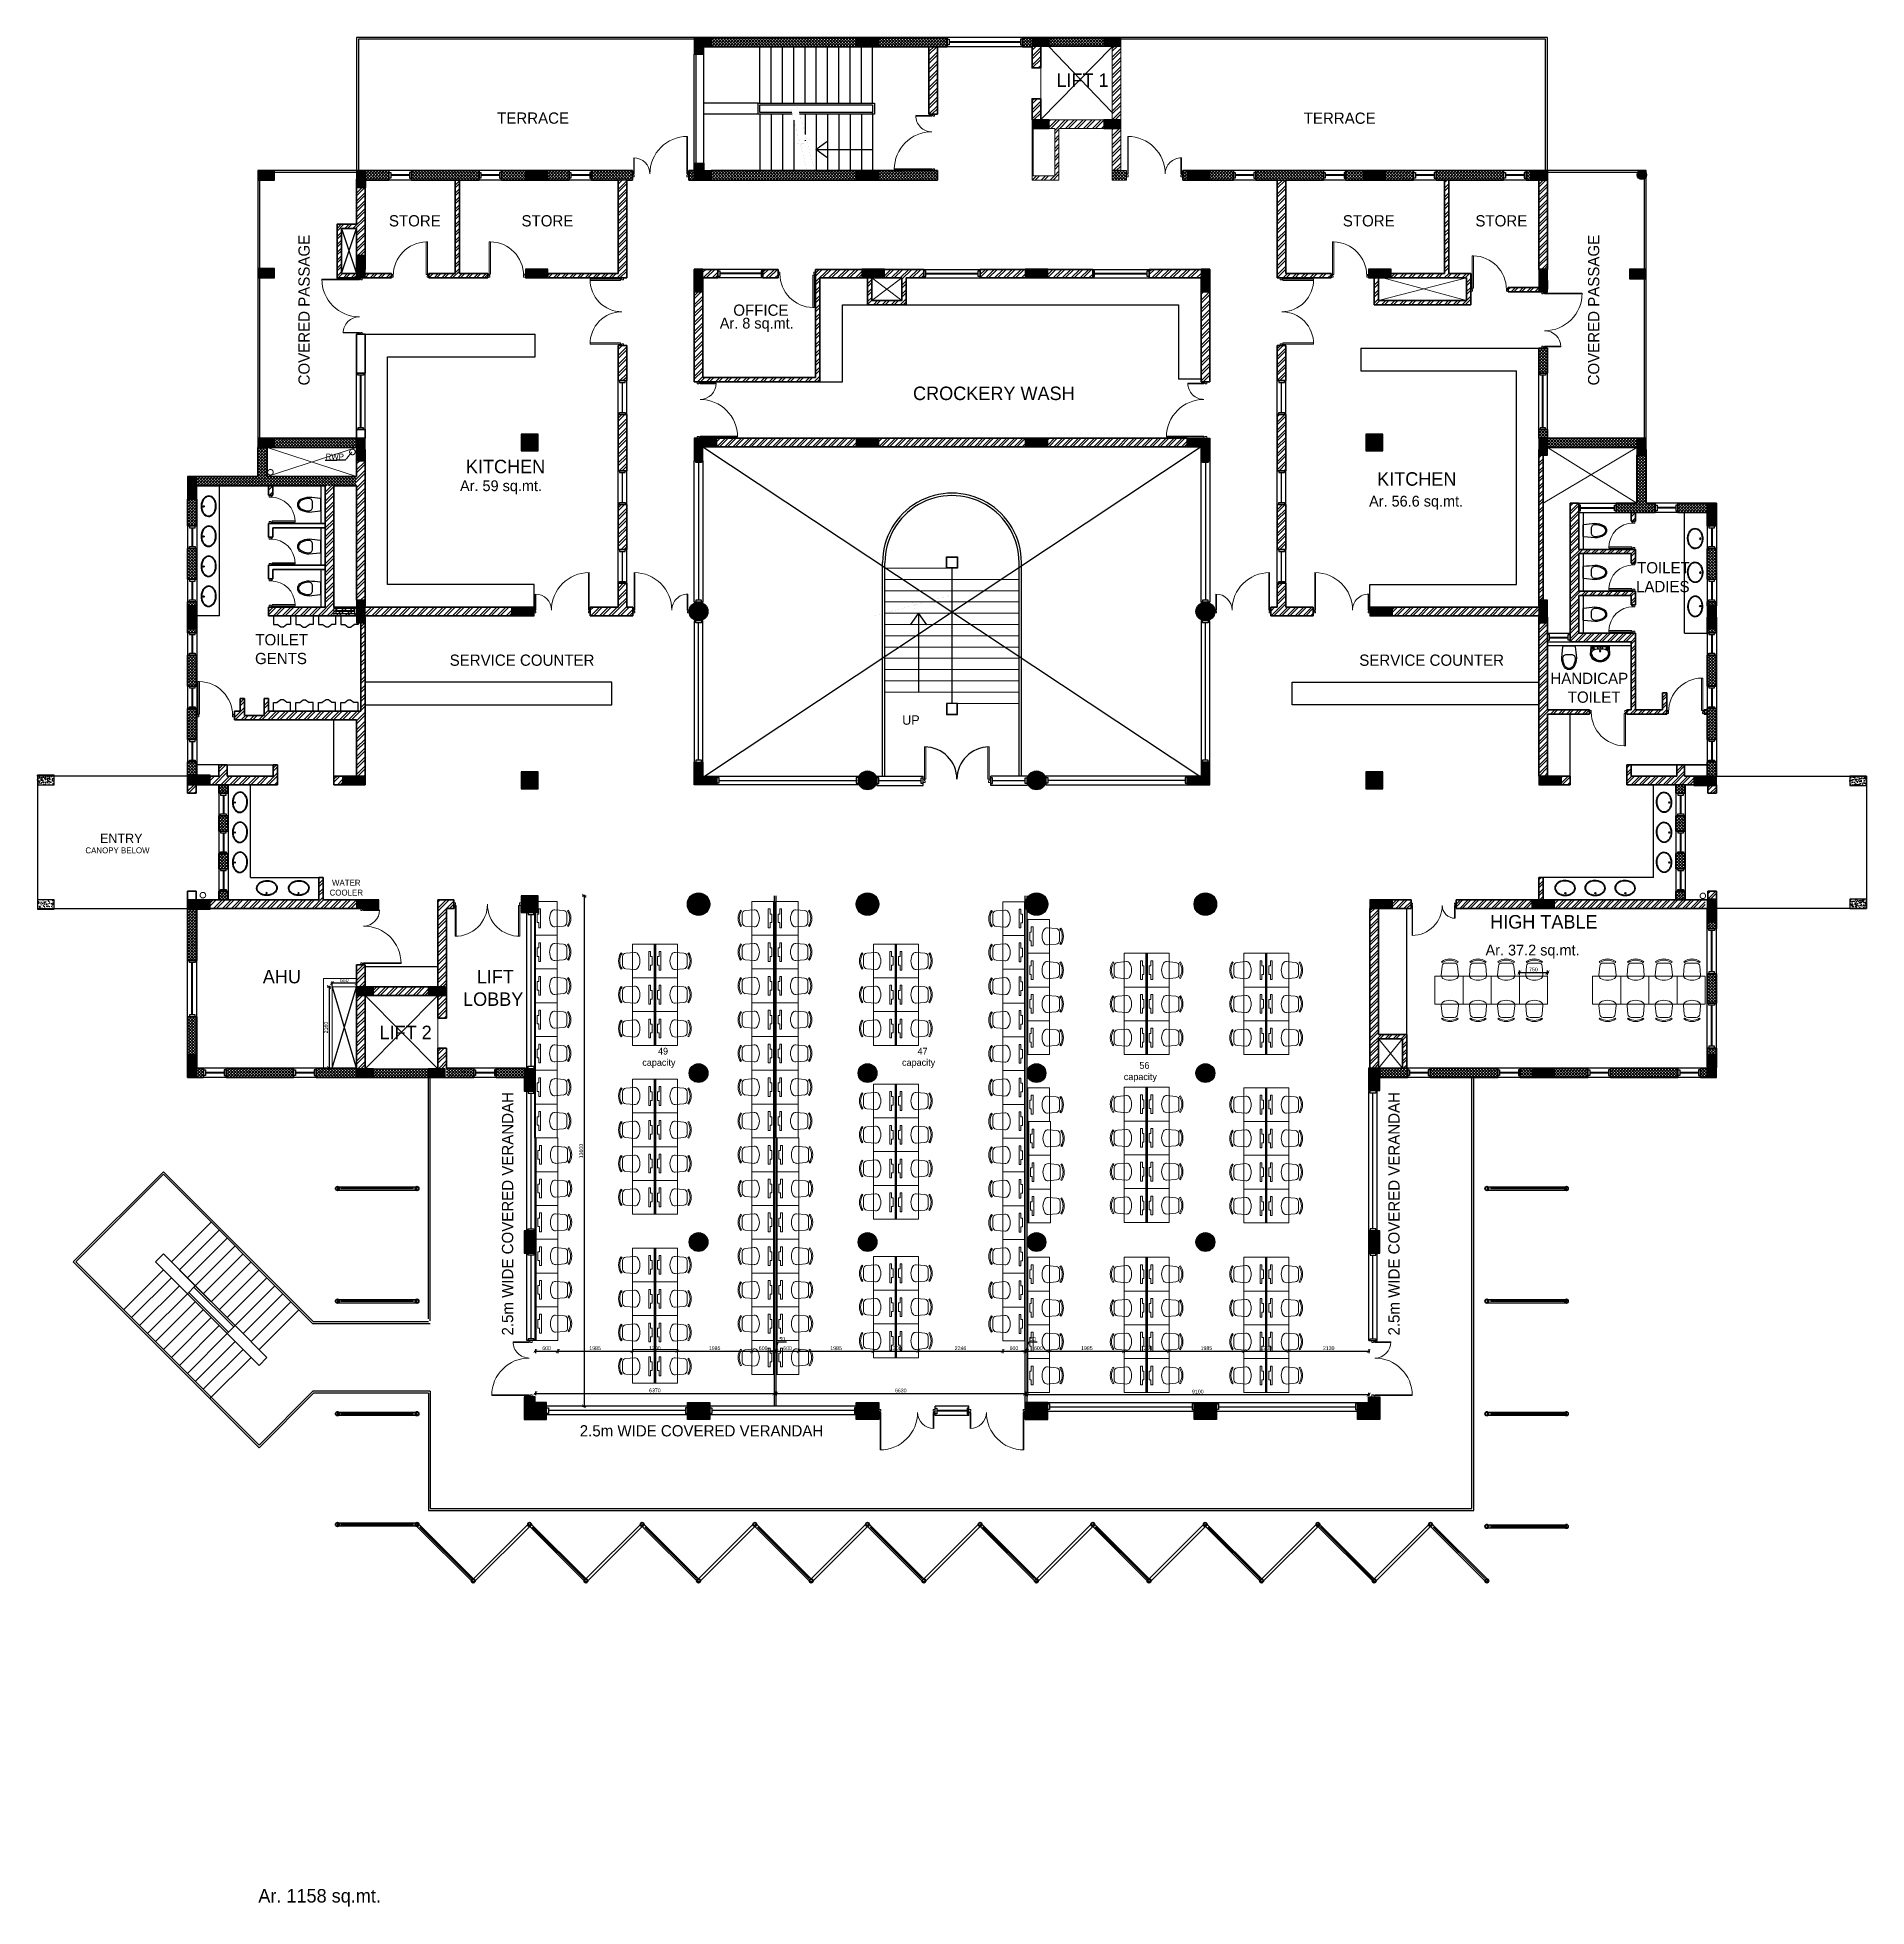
# Model space of a CAD drawing. Header units: millimetres. Extents: x -276609 to 1081398, y -453808 to 472098.
# Drawn here: x 38710 to 87440, y -84361 to -34560 of the extents above; entities that cross this region are included whole.
import ezdxf

# ---------------------------------------------------------------- set-up
doc = ezdxf.new("R2010")
doc.units = ezdxf.units.MM
doc.header["$MEASUREMENT"] = 0
for name, pattern in [('ACAD_ISO10W100', [18, 12, -3, 0, -3]), ('DASHED2', [0.375, 0.25, -0.125]), ('HIDDEN', [0.375, 0.25, -0.125]), ('Overhead', [3.96875, 2.38125, -1.5875])]:
    doc.linetypes.add(name, pattern=pattern)
for name, color, linetype in [('A-Anno Tags', 6, 'Continuous'), ('A-Elevation', 4, 'Continuous'), ('A-Railing', 4, 'Continuous'), ('A-Sanitory', 181, 'Continuous'), ('A-Steps', 3, 'Continuous'), ('A-Wall Patt', 8, 'Continuous'), ('A-Window', 4, 'Continuous'), ('AREA', 7, 'Continuous'), ('Dimension', 7, 'Continuous'), ('S-Conc Patt', 9, 'Continuous'), ('SHADING COLUMNS', 210, 'Continuous'), ('text', 252, 'Continuous')]:
    doc.layers.add(name, color=color, linetype=linetype)
for name, color, linetype, lineweight in [('A-BEAM-1-8', 8, 'HIDDEN', 9), ('A-Detail Lines', 241, 'Continuous', 25), ('A-DETL-LLIN', 3, 'Continuous', 9), ('A-Door', 4, 'Continuous', 9), ('A-DOOR-1-2', 3, 'Continuous', 5), ('A-FLOR-STRS', 2, 'Continuous', 9), ('A-SECT-MBND', 5, 'Overhead', 9), ('A-Wall Sec', 1, 'Continuous', 20), ('A-WIN', 5, 'Continuous', 25), ('frntr', 42, 'Continuous', 13), ('PLUMBING', 3, 'ACAD_ISO10W100', 18), ('S-Concrete', 40, 'Continuous', 25), ('SHADE SCREEN', 171, 'Continuous', 15), ('STAIR', 3, 'Continuous', 9)]:
    doc.layers.add(name, color=color, linetype=linetype, lineweight=lineweight)
doc.layers.add('I-Furniture', color=7, linetype='Continuous', lineweight=20, true_color=0xb35900)
doc.styles.get("Standard").update_dxf_attribs({"font": ''})
doc.styles.get('Standard').set_extended_font_data('Gill Sans MT')
doc.dimstyles.new('IIITD_WD_M @ 100', dxfattribs={"dimscale": 100, "dimtxt": 1, "dimasz": 1, "dimexe": 0.5, "dimexo": 0.25, "dimgap": 0.3, "dimtad": 1, "dimdec": 0, "dimrnd": 1, "dimzin": 0, "dimdsep": 46, "dimtxsty": 'Standard', "dimblk": 'ARCHTICK', "dimcen": 0.2, "dimdle": 0.3, "dimclrd": 256, "dimclre": 256, "dimclrt": 256, "dimadec": 0, "dimazin": 0, "dimtfac": 1, "dimtdec": 0, "dimtofl": 0, "dimtmove": 0, "dimatfit": 0, "dimfxl": 0.5, "dimfxlon": 1, "dimtolj": 1, "dimtzin": 0, "dimlwd": -1, "dimlwe": -1, "dimarcsym": 0})
doc.dimstyles.new('ISO-25', dxfattribs={"dimtxt": 2.5, "dimasz": 200, "dimexe": 1.25, "dimexo": 0.625, "dimtad": 1, "dimdec": 0, "dimtxsty": 'Standard', "dimcen": 2.5, "dimadec": 0, "dimazin": 0, "dimtfac": 1, "dimtdec": 0, "dimtmove": 0, "dimatfit": 3, "dimfxl": 1, "dimarcsym": 0})
doc.dimstyles.get("Standard").update_dxf_attribs({"dimtxt": 0.18, "dimasz": 0.18, "dimexe": 0.18, "dimexo": 0.0625, "dimgap": 0.09, "dimtad": 0, "dimtih": 1, "dimtoh": 1, "dimdec": 4, "dimzin": 0, "dimdsep": 46, "dimtxsty": 'Standard', "dimcen": 0.09, "dimadec": 0, "dimazin": 0, "dimtfac": 1, "dimtdec": 4, "dimtofl": 0, "dimtmove": 0, "dimatfit": 3, "dimfxl": 1, "dimtolj": 1, "dimtzin": 0, "dimarcsym": 0})
pattern_1 = [(45, (-428981.34, -139722.53), (-119.32427, 119.32427), []), (45, (-428901.8, -139722.53), (-119.32427, 119.32427), [])]
pattern_2 = [(45, (-428981.34, -139722.53), (-106.066017, 106.066017), []), (45, (-428910.63, -139722.53), (-106.066017, 106.066017), [])]
pattern_3 = [(45, (-428981.344, -139722.526), (-39.7747564, 39.7747564), []), (135, (-428981.344, -139722.526), (-39.7747564, -39.7747564), [])]
pattern_4 = [(45, (-434831.404, -140931.825), (-39.7747564, 39.7747564), []), (135, (-434831.404, -140931.825), (-39.7747564, -39.7747564), [])]
pattern_5 = [(50, (-806698.31, 1146868.39), (143.4520365, -12.550427), [15, -165]), (355, (-806698.31, 1146868.39), (-27.750267, 150.438427), [12, -132]), (100.4514, (-806686.35, 1146867.34), (115.701876, 137.887908), [12.748038, -140.228422]), (46.1842, (-806698.3, 1146908.39), (213.44821, -33.103803), [22.5, -247.5]), (96.6356, (-806680.52, 1146905.63), (186.93254, 194.823574), [19.122058, -210.3426]), (351.1842, (-806698.3, 1146908.4), (186.93239, 194.82372), [18, -198]), (21, (-806678.31, 1146898.39), (119.3814104, -80.523778), [15, -165]), (326, (-806678.31, 1146898.39), (48.663066, 145.030009), [12, -132]), (71.4514, (-806668.36, 1146891.68), (168.044526, 64.506099), [12.748038, -140.228422]), (37.5, (-806698.31, 1146868.39), (2.431971, 66.5787708), [0, -130.4, 0, -134, 0, -132.5]), (7.5, (-806698.31, 1146868.39), (52.6139075, 78.8823424), [0, -76.4, 0, -127.4, 0, -50.5]), (327.5, (-806742.91, 1146868.39), (106.7644872, -4.5109743), [0, -50, 0, -156, 0, -207]), (317.5, (-806762.91, 1146868.39), (116.637234, 20.0209965), [0, -65, 0, -103.6, 0, -147])]

msp = doc.modelspace()

# ---------------------------------------------------------------- texts
at = {"layer": 'A-Anno Tags', "char_height": 250, "attachment_point": 1}
for s, insert in [('{\\fCentury Gothic|b0|i0|c0|p34;UP}', (61748.4, -52622.5)), ('{\\fCentury Gothic|b0|i0|c0|p34;ENTRY}', (40377.7, -55775))]:
    msp.add_mtext(s, dxfattribs=dict(at, insert=insert))
at = {"layer": 'A-Anno Tags', "insert": (40843.4, -56220.8), "char_height": 157.5, "attachment_point": 5, "rotation": 0}
msp.add_mtext('{\\fCentury Gothic|b0|i0|c0|p34;CANOPY BELOW}', dxfattribs=at)
at = {"layer": 'AREA', "attachment_point": 1}
for s, insert, char_height, width in [('{\\fCentury Gothic|b0|i0|c0|p34;Ar. 8 sq.mt.}', (56888.8, -42030.1), 288, 6203.897), ('{\\fCentury Gothic|b0|i0|c0|p34;Ar. 59 sq.mt.}', (49968.5, -46361.6), 288, 6203.897), ('{\\fCentury Gothic|b0|i0|c0|p34;Ar. 56.6 sq.mt.}', (74186.3, -46772.1), 288, 6203.897), ('{\\fCentury Gothic|b0|i0|c0|p34;Ar. 37.2 sq.mt.}', (77288.4, -58732), 288, 6203.897), ('{\\fCentury Gothic|b0|i0|c0|p34;Ar. 1158 sq.mt.}', (44595.9, -83892.2), 360, 7754.871)]:
    msp.add_mtext(s, dxfattribs=dict(at, insert=insert, char_height=char_height, width=width))
at = {"layer": 'PLUMBING', "char_height": 157.5, "attachment_point": 5}
for s, insert, rotation in [('{\\fCentury Gothic|b0|i0|c0|p34;RWP}', (46631.3, -45728.7), 360), ('{\\fCentury Gothic|b0|i0|c0|p34;WATER\\PCOOLER}', (46938.6, -57214.1), 0)]:
    msp.add_mtext(s, dxfattribs=dict(at, insert=insert, rotation=rotation))
at = {"layer": 'text', "attachment_point": 1}
for s, insert, char_height, width in [('{\\fCentury Gothic|b0|i0|c0|p34;LIFT 1}', (65856.2, -35518.1), 360, 7754.871), ('{\\fCentury Gothic|b0|i0|c0|p34;TERRACE}', (50956.5, -36559.9), 300, 7754.871), ('{\\fCentury Gothic|b0|i0|c0|p34;TERRACE}', (72444.4, -36562.8), 300, 7754.871), ('\\pi3274.7;{\\fCentury Gothic|b0|i0|c0|p34;STORE}', (44799.8, -39296.7), 300, 7754.871), ('\\pi3274.7;{\\fCentury Gothic|b0|i0|c0|p34;STORE}', (48331.7, -39296.7), 300, 7754.871), ('\\pi3274.7;{\\fCentury Gothic|b0|i0|c0|p34;STORE}', (70211.4, -39296.7), 300, 7754.871), ('\\pi3274.7;{\\fCentury Gothic|b0|i0|c0|p34;STORE}', (73743.3, -39296.7), 300, 7754.871), ('\\pi3183.7;{\\fCentury Gothic|b0|i0|c0|p34;OFFICE}', (54065, -41677.1), 300, 7754.871), ('\\pi1761.4;{\\fCentury Gothic|b0|i0|c0|p34;CROCKERY WASH}', (60275.8, -43863.3), 360, 7754.871), ('\\pi2915.2;{\\fCentury Gothic|b0|i0|c0|p34;KITCHEN}', (47209.3, -45813.6), 360, 7754.871), ('\\pi2915.2;{\\fCentury Gothic|b0|i0|c0|p34;KITCHEN}', (71484.7, -46144.9), 360, 7754.871), ('\\pi3269.2;{\\fCentury Gothic|b0|i0|c0|p34;TOILET \\P\\pi3239.6;LADIES}', (78056.8, -48540.6), 300, 7754.871), ('\\pi3269.2;{\\fCentury Gothic|b0|i0|c0|p34;TOILET \\P\\pi3261.3;GENTS}', (41246.6, -50457.5), 300, 7754.871), ('\\pi2805.1;{\\fCentury Gothic|b0|i0|c0|p34;HANDICAP\\P\\pi3269.2;TOILET }', (76210.2, -51487.1), 300, 7754.871), ('\\pi3385.2;{\\fCentury Gothic|b0|i0|c0|p34;AHU}', (41329.2, -59402.7), 360, 7754.871), ('\\pi3502.8;{\\fCentury Gothic|b0|i0|c0|p34;LIFT \\P\\pi3137.4;LOBBY}', (46911.7, -59402.7), 360, 7754.871), ('{\\fCentury Gothic|b0|i0|c0|p34;LIFT 2} ', (47822.6, -60890.4), 360, 7754.871), ('\\pi583.22;{\\fCentury Gothic|b0|i0|c0|p34;49 \\P\\pi165.46;capacity}', (54659.2, -61480.1), 180, 1422.055), ('\\pi578.69;{\\fCentury Gothic|b0|i0|c0|p34;47 \\P\\pi165.46;capacity}', (61578.6, -61480.1), 180, 1422.055), ('\\pi582.73;{\\fCentury Gothic|b0|i0|c0|p34;56 \\P\\pi165.46;capacity}', (67485.4, -61860), 180, 1422.055)]:
    msp.add_mtext(s, dxfattribs=dict(at, insert=insert, char_height=char_height, width=width))
at = {"layer": 'text', "char_height": 300, "attachment_point": 1, "rotation": 90}
for s, insert in [('{\\fCentury Gothic|b0|i0|c0|p34;COVERED PASSAGE}', (45663.8, -43832.8)), ('{\\fCentury Gothic|b0|i0|c0|p34;COVERED PASSAGE}', (80018.2, -43832.8)), ('{\\fCentury Gothic|b0|i0|c0|p34;2.5m WIDE COVERED VERANDAH}', (51085, -69145.4)), ('{\\fCentury Gothic|b0|i0|c0|p34;2.5m WIDE COVERED VERANDAH}', (74697.4, -69145.4))]:
    msp.add_mtext(s, dxfattribs=dict(at, insert=insert))
at = {"layer": 'text', "attachment_point": 1}
for s, insert, char_height in [('{\\fCentury Gothic|b0|i0|c0|p34;SERVICE COUNTER}', (49693.3, -51002.4), 300), ('{\\fCentury Gothic|b0|i0|c0|p34;SERVICE COUNTER}', (73924.7, -51002.4), 300), ('{\\fCentury Gothic|b0|i0|c0|p34;HIGH TABLE}', (77410.5, -57943.2), 360), ('{\\fCentury Gothic|b0|i0|c0|p34;2.5m WIDE COVERED VERANDAH}', (53158.2, -71533.8), 300)]:
    msp.add_mtext(s, dxfattribs=dict(at, insert=insert, char_height=char_height))

# ---------------------------------------------------------------- blocks, each defined once
blk = doc.blocks.new('basin2')
for points in [[(278, -206, 0.12976), (261, -133, 0.106426), (201, -63, 0.084431), (116, -18, 0.073534), (7, 0, 0.073534), (-102, -14, 0.084431), (-188, -55, 0.106426), (-251, -122, 0.12976), (-272, -195, 0.12976), (-254, -269, 0.106426), (-194, -339, 0.084431), (-109, -383, 0.073534), (-1, -402, 0.073534), (108, -388, 0.084431), (195, -347, 0.106426), (258, -279, 0.12976)], [(263, -201, 0.119977), (247, -140, 0.106426), (192, -75, 0.084431), (111, -33, 0.073534), (7, -15, 0.073534), (-97, -28, 0.084431), (-180, -67, 0.106426), (-238, -130, 0.12976), (-257, -196, 0.009633), (-257, -201, 0.119977), (-240, -262, 0.106426), (-185, -327, 0.084431), (-104, -369, 0.073534), (0, -387, 0.073534), (104, -373, 0.084431), (187, -334, 0.106426), (245, -272, 0.12976), (263, -206, 0.009633)]]:
    blk.add_lwpolyline(points, format="xyb", close=True)
for radius in [17.8, 12.2]:
    blk.add_circle((-4, -64), radius)
blk = doc.blocks.new('wc-wh')
at = {"color": 0, "linetype": 'ByBlock'}
for points in [[(315, 195), (22, 165, 0.384412), (0, 140), (0, -140, 0.383904), (22, -165, 0.001434), (314, -195, 0.140641), (560, -125, 0.259738), (630, 0, 0.259738), (560, 125, 0.139471)], [(225, 65), (225, -65, 0.422961), (328, -165, 0.13189), (544, -100, 0.259738), (600, 0, 0.259738), (544, 100, 0.13189), (328, 165, 0.422961)]]:
    blk.add_lwpolyline(points, format="xyb", close=True, dxfattribs=at)
blk.add_arc((316, -170), 25, 264.2811, 270.16, dxfattribs=at)
blk = doc.blocks.new('Round Bar - 3_-44-4 First Floor Lvl')
at = {"layer": 'A-WIN'}
for p, q in [((-1035, -37), (-1035, 25)), ((1026, 38), (-1023, 38)), ((1026, 38), (-1023, 38)), ((1027, 38), (1026, 38)), ((1027, 38), (1026, 38)), ((1064, 38), (1038, 38)), ((1064, 38), (1038, 38)), ((1064, 38), (1064, -3)), ((-1027, -38), (-1026, -38)), ((-1027, -38), (-1026, -38)), ((-1026, -38), (1023, -38)), ((-1026, -38), (1023, -38))]:
    blk.add_line(p, q, dxfattribs=at)
blk = doc.blocks.new('Round Bar - 3_-159-4 First Floor Lvl')
at = {"layer": 'A-WIN'}
for p, q in [((-1051, -27), (-1051, 38)), ((-1038, 38), (-1051, 38)), ((-1038, 38), (-1051, 38)), ((-1026, 38), (-1027, 38)), ((-1026, 38), (-1027, 38)), ((1023, 38), (-1026, 38)), ((1023, 38), (-1026, 38)), ((1057, 1), (1057, -38)), ((-1023, -38), (1026, -38)), ((-1023, -38), (1026, -38)), ((1026, -38), (1027, -38)), ((1026, -38), (1027, -38)), ((1038, -38), (1057, -38)), ((1038, -38), (1057, -38))]:
    blk.add_line(p, q, dxfattribs=at)
blk = doc.blocks.new('Round Bar - 3_-160-4 First Floor Lvl')
at = {"layer": 'A-WIN'}
for p, q in [((-1051, -27), (-1051, 38)), ((-1038, 38), (-1051, 38)), ((-1038, 38), (-1051, 38)), ((-1026, 38), (-1027, 38)), ((-1026, 38), (-1027, 38)), ((1026, 38), (-1026, 38)), ((1026, 38), (-1026, 38)), ((1028, 38), (1026, 38)), ((1028, 38), (1026, 38)), ((1057, 38), (1038, 38)), ((1057, 38), (1038, 38)), ((1057, -38), (1057, 38)), ((-1023, -38), (1026, -38)), ((-1023, -38), (1026, -38)), ((1026, -38), (1027, -38)), ((1026, -38), (1027, -38)), ((1038, -38), (1057, -38)), ((1038, -38), (1057, -38))]:
    blk.add_line(p, q, dxfattribs=at)
blk = doc.blocks.new('Round Bar - 3_-172-4 First Floor Lvl')
at = {"layer": 'A-WIN'}
for p, q in [((-1051, -24), (-1051, 38)), ((-1038, 38), (-1051, 38)), ((-1038, 38), (-1051, 38)), ((-1025, 38), (-1026, 38)), ((-1025, 38), (-1026, 38)), ((1023, 38), (-1025, 38)), ((1023, 38), (-1025, 38)), ((1057, 1), (1057, -38)), ((-1045, -38), (-1038, -38)), ((-1045, -38), (-1038, -38)), ((-1027, -38), (-1026, -38)), ((-1027, -38), (-1026, -38)), ((-1026, -38), (1026, -38)), ((-1026, -38), (1026, -38)), ((1026, -38), (1027, -38)), ((1026, -38), (1027, -38)), ((1038, -38), (1057, -38)), ((1038, -38), (1057, -38))]:
    blk.add_line(p, q, dxfattribs=at)
blk = doc.blocks.new('Round Bar - 3_-171-4 First Floor Lvl')
at = {"layer": 'A-WIN'}
for p, q in [((-1051, 38), (-1051, -38)), ((-1038, 38), (-1051, 38)), ((-1038, 38), (-1051, 38)), ((-1026, 38), (-1027, 38)), ((-1026, 38), (-1027, 38)), ((1026, 38), (-1026, 38)), ((1026, 38), (-1026, 38)), ((1028, 38), (1026, 38)), ((1028, 38), (1026, 38)), ((1057, 38), (1038, 38)), ((1057, 38), (1038, 38)), ((1057, -38), (1057, 38)), ((-1051, -38), (-1038, -38)), ((-1051, -38), (-1038, -38)), ((-1028, -38), (-1026, -38)), ((-1028, -38), (-1026, -38)), ((-1026, -38), (1026, -38)), ((-1026, -38), (1026, -38)), ((1026, -38), (1027, -38)), ((1026, -38), (1027, -38)), ((1038, -38), (1057, -38)), ((1038, -38), (1057, -38))]:
    blk.add_line(p, q, dxfattribs=at)
blk = doc.blocks.new('Round Bar - 3_-170-4 First Floor Lvl')
at = {"layer": 'A-WIN'}
for p, q in [((-1051, 38), (-1051, -38)), ((-1038, 38), (-1051, 38)), ((-1038, 38), (-1051, 38)), ((-1026, 38), (-1028, 38)), ((-1026, 38), (-1028, 38)), ((1026, 38), (-1026, 38)), ((1026, 38), (-1026, 38)), ((1027, 38), (1026, 38)), ((1027, 38), (1026, 38)), ((1057, 38), (1038, 38)), ((1057, 38), (1038, 38)), ((1057, -38), (1057, 38)), ((-1051, -38), (-1038, -38)), ((-1051, -38), (-1038, -38)), ((-1027, -38), (-1026, -38)), ((-1027, -38), (-1026, -38)), ((-1026, -38), (1026, -38)), ((-1026, -38), (1026, -38)), ((1026, -38), (1028, -38)), ((1026, -38), (1028, -38)), ((1038, -38), (1057, -38)), ((1038, -38), (1057, -38))]:
    blk.add_line(p, q, dxfattribs=at)
blk = doc.blocks.new('Round Bar - 3_-167-4 First Floor Lvl')
at = {"layer": 'A-WIN'}
for p, q in [((-1051, -38), (-1051, 24)), ((-1038, 38), (-1044, 38)), ((-1038, 38), (-1044, 38)), ((1026, 38), (-1026, 38)), ((-1026, 38), (-1026, 38)), ((-1026, 38), (-1026, 38)), ((-1026, 38), (-1026, 38)), ((1026, 38), (-1026, 38)), ((-1026, 38), (-1026, 38)), ((1027, 38), (1026, 38)), ((1027, 38), (1026, 38)), ((1057, 38), (1038, 38)), ((1057, 38), (1038, 38)), ((1057, -38), (1057, 38)), ((-1051, -38), (-1038, -38)), ((-1051, -38), (-1038, -38)), ((-1026, -38), (-1026, -38)), ((-1026, -38), (-1026, -38)), ((-1026, -38), (1026, -38)), ((-1026, -38), (1026, -38)), ((-1026, -38), (-1026, -38)), ((-1026, -38), (-1026, -38)), ((1026, -38), (1028, -38)), ((1026, -38), (1028, -38)), ((1038, -38), (1057, -38)), ((1038, -38), (1057, -38))]:
    blk.add_line(p, q, dxfattribs=at)
blk = doc.blocks.new('basin9')
for points in [[(-3, -412, 0.340881), (255, -229, 0.074195), (255, -226), (242, 0), (-242, 0), (-255, -223, 0.082611), (-253, -232, 0.330812), (-3, -412)], [(0, -382, 0.391482), (225, -169, 0.252869), (166, -89, 0.087242), (0, -63, 0.079484), (-166, -89, 0.2542), (-224, -169, 0.39026), (0, -382)], [(-218, -50, -0.907437), (-215, -46), (-191, -65, -0.907437), (-194, -69)], [(-208, -42, -0.907437), (-205, -38), (-181, -57, -0.907437), (-185, -61)], [(-199, -34, -0.907437), (-196, -30), (-172, -49, -0.907437), (-175, -53)], [(199, -34, 0.907437), (196, -30), (172, -49, 0.907437), (175, -53)], [(208, -42, 0.907437), (205, -38), (181, -57, 0.907437), (185, -61)], [(218, -50, 0.907437), (215, -46), (191, -65, 0.907437), (194, -69)]]:
    blk.add_lwpolyline(points, format="xyb", close=True)
for points in [[(-151, -84), (-157, -75, -0.183787), (-158, -68, 0.126662), (-159, -62), (-167, -36, 0.35453), (-179, -25), (-222, -25, 0.414214), (-232, -35), (-243, -231, 0.329849), (-2, -402, 0.338736), (245, -227, 0.075632), (245, -224), (232, -35, 0.414214), (222, -25), (179, -25, 0.35453), (167, -36), (159, -62, 0.126662), (158, -68, -0.183787), (157, -75), (151, -84)], [(-157, -86), (-159, -84, 0.220542), (-166, -79), (-222, -71, -0.361119), (-234, -60)], [(157, -86), (159, -84, -0.220542), (166, -79), (222, -71, 0.358803), (234, -59, 0.358803)]]:
    blk.add_lwpolyline(points, format="xyb")
for centre, radius in [((-60, -40), 10.1), ((0, -122), 19.6), ((0, -122), 15.3), ((0, -31), 10.1), ((58, -38), 10.1)]:
    blk.add_circle(centre, radius)
blk = doc.blocks.new('urinal1')
for p, q in [((0, 228.6), (228.6, 228.6)), ((0, 228.6), (0, -228.6)), ((228.6, 228.6), (228.6, 127)), ((304.8, 25.4), (228.6, 127)), ((304.8, -38.1), (304.8, 25.4)), ((0, -228.6), (228.6, -228.6)), ((228.6, -127), (304.8, -38.1)), ((228.6, -228.6), (228.6, -127))]:
    blk.add_line(p, q)
blk = doc.blocks.new('Big Door Garbage')
at = {"layer": 'A-Door', "color": 5, "lineweight": 18}
for p, q in [((-12550, 128778), (-12500, 128778)), ((-12550, 128703), (-12550, 128778)), ((-12550, 128703), (-12515, 128703)), ((-12515, 128738), (-12500, 128738)), ((-12515, 128703), (-12515, 128738)), ((-12515, 128703), (-12515, 128273)), ((-12499, 128703), (-12515, 128703)), ((-12500, 128778), (-12500, 128738)), ((-12499, 128703), (-12499, 128273)), ((-11101, 128703), (-11101, 127703)), ((-11101, 128703), (-11085, 128703)), ((-11100, 128778), (-11100, 128738)), ((-11050, 128778), (-11100, 128778)), ((-11085, 128738), (-11100, 128738)), ((-11085, 128703), (-11085, 128738)), ((-11050, 128703), (-11085, 128703)), ((-11085, 128703), (-11085, 127703)), ((-11050, 128703), (-11050, 128778))]:
    blk.add_line(p, q, dxfattribs=at)
at = {"layer": 'A-Door', "lineweight": 18}
for centre, radius, start, end in [((-12515, 128703), 430, 270, 0), ((-11085, 128703), 1000, 180, 270)]:
    blk.add_arc(centre, radius, start, end, dxfattribs=at)
blk = doc.blocks.new('w8')
at = {"layer": 'A-Window', "color": 2, "lineweight": 30}
blk.add_line((484324, 139289), (484324, 142939), dxfattribs=at)
at = {"layer": 'A-Window'}
for points in [[(484209, 139239), (484209, 142989)], [(484399, 142989), (484399, 142939), (484249, 142939), (484249, 142989)], [(484439, 139239), (484439, 142989)], [(484399, 139239), (484399, 139289), (484249, 139289), (484249, 139239)]]:
    blk.add_lwpolyline(points, dxfattribs=at)
blk = doc.blocks.new('w4')
at = {"layer": 'A-Window', "color": 2, "lineweight": 30}
blk.add_line((484324, 147974), (484324, 151774), dxfattribs=at)
at = {"layer": 'A-Window'}
for points in [[(484209, 147924), (484209, 151824)], [(484399, 151824), (484399, 151774), (484249, 151774), (484249, 151824)], [(484439, 147924), (484439, 151824)], [(484399, 147924), (484399, 147974), (484249, 147974), (484249, 147924)]]:
    blk.add_lwpolyline(points, dxfattribs=at)
blk = doc.blocks.new('dw1')
at = {"layer": 'A-Window'}
for p, q in [((495114, 138664), (495114, 138914)), ((496014, 138664), (496014, 138914))]:
    blk.add_line(p, q, dxfattribs=at)
at = {"layer": 'A-Window', "color": 2, "lineweight": 60}
blk.add_line((495964, 138789), (495164, 138789), dxfattribs=at)
at = {"layer": 'A-Window'}
for points in [[(496014, 138914), (495114, 138914)], [(495114, 138864), (495164, 138864), (495164, 138714), (495114, 138714)], [(496014, 138664), (495114, 138664)], [(496014, 138864), (495964, 138864), (495964, 138714), (496014, 138714)]]:
    blk.add_lwpolyline(points, dxfattribs=at)
at = {"layer": 'A-Detail Lines', "xscale": -1}
blk.add_blockref('Big Door Garbage', (482564, 10049), dxfattribs=at)
at = {"layer": 'A-Detail Lines'}
blk.add_blockref('Big Door Garbage', (508564, 10049), dxfattribs=at)
blk = doc.blocks.new('din d7')
at = {"layer": 'A-Door', "color": 5, "lineweight": 18}
for p, q in [((486934, 174520), (486934, 175332)), ((486969, 174518), (486969, 175332)), ((488629, 174518), (488629, 175332)), ((488664, 174518), (488664, 175332)), ((486899, 174518), (486934, 174518)), ((486899, 174518), (486899, 174443)), ((486899, 174443), (486949, 174443)), ((486934, 174518), (486934, 174483)), ((486969, 174518), (486934, 174518)), ((486934, 174483), (486949, 174483)), ((486949, 174443), (486949, 174483)), ((488629, 174518), (488664, 174518)), ((488664, 174483), (488649, 174483)), ((488649, 174443), (488649, 174483)), ((488699, 174443), (488649, 174443)), ((488664, 174518), (488664, 174483)), ((488699, 174518), (488664, 174518)), ((488699, 174518), (488699, 174443))]:
    blk.add_line(p, q, dxfattribs=at)
at = {"layer": 'A-Door', "lineweight": 18}
for centre, start, end in [((486950, 174483), 359.9841, 91.0727), ((488648, 174483), 88.9273, 180.0159)]:
    blk.add_arc(centre, 849, start, end, dxfattribs=at)
blk = doc.blocks.new('din w1')
at = {"layer": 'A-Window', "color": 2, "lineweight": 60}
blk.add_line((476279, 163779), (476779, 163779), dxfattribs=at)
at = {"layer": 'A-Window'}
for points in [[(476229, 163904), (476829, 163904)], [(476229, 163704), (476279, 163704), (476279, 163854), (476229, 163854)], [(476829, 163704), (476779, 163704), (476779, 163854), (476829, 163854)], [(476229, 163654), (476829, 163654)]]:
    blk.add_lwpolyline(points, dxfattribs=at)
blk = doc.blocks.new('din v1')
at = {"layer": 'A-Window', "color": 2, "lineweight": 60}
blk.add_line((474051, 158052), (474051, 157552), dxfattribs=at)
at = {"layer": 'A-Window'}
for points in [[(473926, 158102), (473926, 157502)], [(473976, 158102), (473976, 158052), (474126, 158052), (474126, 158102)], [(474176, 158102), (474176, 157502)], [(473976, 157502), (473976, 157552), (474126, 157552), (474126, 157502)]]:
    blk.add_lwpolyline(points, dxfattribs=at)
blk = doc.blocks.new('din w3')
at = {"layer": 'A-Window', "color": 2, "lineweight": 60}
blk.add_line((477594, 164984), (477594, 166384), dxfattribs=at)
at = {"layer": 'A-Window'}
for points in [[(477469, 164934), (477469, 166434)], [(477669, 166434), (477669, 166384), (477519, 166384), (477519, 166434)], [(477719, 164934), (477719, 166434)], [(477669, 164934), (477669, 164984), (477519, 164984), (477519, 164934)]]:
    blk.add_lwpolyline(points, dxfattribs=at)
blk = doc.blocks.new('din w4')
at = {"layer": 'A-Window', "color": 2, "lineweight": 60}
blk.add_line((516605, 148504), (516605, 149604), dxfattribs=at)
at = {"layer": 'A-Window'}
for points in [[(516480, 148454), (516480, 149654)], [(516680, 149654), (516680, 149604), (516530, 149604), (516530, 149654)], [(516730, 148454), (516730, 149654)], [(516680, 148454), (516680, 148504), (516530, 148504), (516530, 148454)]]:
    blk.add_lwpolyline(points, dxfattribs=at)
blk = doc.blocks.new('win 2000 wide')
at = {"layer": 'A-Window', "color": 2, "lineweight": 60}
blk.add_line((499331, 105347), (497431, 105347), dxfattribs=at)
at = {"layer": 'A-Window'}
for points in [[(499381, 105472), (497381, 105472)], [(497381, 105422), (497431, 105422), (497431, 105272), (497381, 105272)], [(499381, 105222), (497381, 105222)], [(499381, 105422), (499331, 105422), (499331, 105272), (499381, 105272)]]:
    blk.add_lwpolyline(points, dxfattribs=at)
blk = doc.blocks.new('ABL_Door_S - 1000 x 2100-11-3 Second Floor Lvl')
at = {"layer": 'A-Door', "color": 5}
for p, q in [((-500, 38), (-450, 38)), ((-500, -38), (-500, 38)), ((-450, 38), (-450, -3)), ((450, 38), (450, -3)), ((500, 38), (450, 38)), ((500, -38), (500, 38)), ((-500, -38), (-465, -38)), ((-465, -3), (-450, -3)), ((-465, -38), (-465, -3)), ((-430, -38), (-465, -38)), ((465, -3), (450, -3)), ((465, -38), (465, -3)), ((500, -38), (465, -38))]:
    blk.add_line(p, q, dxfattribs=at)
at = {"layer": 'A-Door', "color": 5, "lineweight": 18}
for p, q in [((-465, -38), (-465, -902)), ((-430, -38), (-430, -902)), ((-430, -902), (-465, -902))]:
    blk.add_line(p, q, dxfattribs=at)
at = {"layer": 'A-Door'}
blk.add_arc((-450, -3), 900, 271.2733, 0, dxfattribs=at)
blk = doc.blocks.new('ABL_Door_S - 750 x 2100-5-3 Second Floor Lvl')
at = {"layer": 'A-Door', "color": 5, "lineweight": 18}
for p, q in [((-375, 38), (-325, 38)), ((-375, -38), (-375, 38)), ((-325, 38), (-325, -3)), ((325, 38), (325, -3)), ((375, 38), (325, 38)), ((375, -38), (375, 38)), ((-375, -38), (-340, -38)), ((-340, -3), (-325, -3)), ((-340, -38), (-340, -3)), ((-340, -38), (-340, -652)), ((-305, -38), (-340, -38)), ((-305, -38), (-305, -652)), ((340, -3), (325, -3)), ((340, -38), (340, -3)), ((375, -38), (340, -38))]:
    blk.add_line(p, q, dxfattribs=at)
blk.add_lwpolyline([(-340, -652), (-305, -652)], dxfattribs=at)
at = {"layer": 'A-Door', "lineweight": 18}
blk.add_arc((-325, -3), 650, 271.7632, 0, dxfattribs=at)
blk = doc.blocks.new('din v2')
at = {"layer": 'A-Window', "color": 2, "lineweight": 60}
blk.add_line((477919, 162849), (478819, 162849), dxfattribs=at)
at = {"layer": 'A-Window'}
for points in [[(477869, 162974), (478869, 162974)], [(477869, 162774), (477919, 162774), (477919, 162924), (477869, 162924)], [(478869, 162774), (478819, 162774), (478819, 162924), (478869, 162924)], [(477869, 162724), (478869, 162724)]]:
    blk.add_lwpolyline(points, dxfattribs=at)
blk = doc.blocks.new('din w6')
at = {"layer": 'A-Window', "color": 2, "lineweight": 30}
blk.add_line((50, 125), (850, 125), dxfattribs=at)
at = {"layer": 'A-Window'}
for points in [[(0, 240), (900, 240)], [(0, 200), (50, 200), (50, 50), (0, 50)], [(0, 10), (900, 10)], [(900, 200), (850, 200), (850, 50), (900, 50)]]:
    blk.add_lwpolyline(points, dxfattribs=at)
blk = doc.blocks.new('ergrthyjty')
at = {"layer": 'S-Conc Patt'}
for points in [[(485641, 105163), (485191, 105163), (485191, 104713), (485441, 104713), (485441, 104913), (485641, 104913)], [(489506, 105163), (489506, 104913), (490106, 104913), (490106, 105163)], [(494191, 105163), (494191, 104933), (494641, 104933), (494641, 105163)], [(496101, 105163), (496101, 104933), (496551, 104933), (496551, 105163)], [(494191, 102963), (494191, 102733), (494641, 102733), (494641, 102963)], [(496101, 102963), (496101, 102733), (496551, 102733), (496551, 102963)], [(473561, 101613), (473561, 101363), (474011, 101363), (474011, 101613)], [(476441, 101613), (476191, 101613), (476191, 101163), (476441, 101163)], [(480691, 101613), (480691, 101363), (481291, 101363), (481291, 101613)], [(485641, 101363), (485191, 101363), (485191, 101813), (485441, 101813), (485441, 101613), (485641, 101613)], [(489506, 101613), (489506, 101363), (490106, 101363), (490106, 101613)], [(498321, 101613), (498321, 101363), (498921, 101363), (498921, 101613)], [(503006, 101613), (503006, 101363), (503606, 101363), (503606, 101613)], [(507471, 101613), (507471, 101363), (507921, 101363), (507921, 101613)], [(476421, 99353), (476191, 99353), (476191, 98753), (476421, 98753)], [(473561, 99003), (473561, 98753), (474011, 98753), (474011, 99003)], [(480691, 98983), (480691, 98753), (481291, 98753), (481291, 98983)], [(485421, 98983), (485191, 98983), (485191, 98383), (485421, 98383)], [(489656, 98983), (489656, 98753), (490256, 98753), (490256, 98983)], [(494006, 98983), (494006, 98753), (494606, 98753), (494606, 98983)], [(498921, 98983), (498691, 98983), (498691, 98383), (498921, 98383)], [(503156, 98983), (503156, 98753), (503756, 98753), (503756, 98983)], [(507921, 98983), (507691, 98983), (507691, 98383), (507921, 98383)], [(510101, 98983), (510101, 98733), (510551, 98733), (510551, 98983)], [(474011, 94233), (474011, 94483), (473561, 94483), (473561, 94233)], [(476421, 94483), (476191, 94483), (476191, 93883), (476421, 93883)], [(480581, 94593), (480581, 94143), (481031, 94143), (481031, 94593)], [(485191, 94483), (485191, 93883), (485421, 93883), (485421, 94253), (485791, 94253), (485791, 94483)], [(489506, 94483), (489506, 94253), (490106, 94253), (490106, 94483)], [(494006, 94483), (494006, 94253), (494606, 94253), (494606, 94483)], [(498321, 94483), (498321, 94253), (498691, 94253), (498691, 93883), (498921, 93883), (498921, 94483)], [(503081, 94593), (503081, 94143), (503531, 94143), (503531, 94593)], [(507691, 94033), (507921, 94033), (507921, 94483), (507691, 94483)], [(510301, 94033), (510551, 94033), (510551, 94483), (510301, 94483)], [(471941, 93463), (471691, 93463), (471691, 92863), (471941, 92863)], [(512421, 92753), (512171, 92753), (512171, 92153), (512421, 92153)], [(476421, 90168), (476191, 90168), (476191, 89568), (476421, 89568)], [(507921, 90168), (507691, 90168), (507691, 89568), (507921, 89568)], [(471941, 90018), (471691, 90018), (471691, 89418), (471941, 89418)], [(480321, 89983), (480321, 89753), (480921, 89753), (480921, 89983)], [(485556, 89868, 1), (485056, 89868, 1)], [(499056, 89868, 1), (498556, 89868, 1)], [(503191, 89983), (503191, 89753), (503791, 89753), (503791, 89983)], [(512421, 90018), (512171, 90018), (512171, 89418), (512421, 89418)], [(485791, 85253), (485791, 85483), (485421, 85483), (485421, 85853), (485191, 85853), (485191, 85253)], [(498921, 85253), (498921, 85853), (498691, 85853), (498691, 85483), (498321, 85483), (498321, 85253)], [(471691, 85503), (471691, 85253), (472291, 85253), (472291, 85503)], [(475821, 85483), (475821, 85253), (476421, 85253), (476421, 85483)], [(480581, 85593), (480581, 85143), (481031, 85143), (481031, 85593)], [(490056, 85368, 1), (489556, 85368, 1)], [(494556, 85368, 1), (494056, 85368, 1)], [(503081, 85593), (503081, 85143), (503531, 85143), (503531, 85593)], [(507691, 85483), (507691, 85253), (508291, 85253), (508291, 85483)], [(511821, 85483), (511821, 85233), (512421, 85233), (512421, 85483)], [(471691, 82183), (471691, 81933), (472291, 81933), (472291, 82183)], [(476191, 82183), (476191, 81953), (476791, 81953), (476791, 82183)], [(480581, 82293), (480581, 81843), (481031, 81843), (481031, 82293)], [(485606, 82068, 1), (485006, 82068, 1)], [(490106, 82072, 1), (489506, 82072, 1)], [(494606, 82072, 1), (494006, 82072, 1)], [(499106, 82072, 1), (498506, 82072, 1)], [(503191, 82183), (503191, 81953), (503791, 81953), (503791, 82183)], [(507506, 82183), (507506, 81953), (508106, 81953), (508106, 82183)], [(512421, 82203), (512171, 82203), (512171, 81603), (512421, 81603)], [(476191, 79863), (476191, 79633), (476641, 79633), (476641, 79863)], [(478101, 79863), (478101, 79633), (478551, 79633), (478551, 79863)], [(471941, 78053), (471691, 78053), (471691, 77453), (471941, 77453)], [(485556, 77568, 1), (485056, 77568, 1)], [(490056, 77568, 1), (489556, 77568, 1)], [(494556, 77568, 1), (494056, 77568, 1)], [(499056, 77568, 1), (498556, 77568, 1)], [(503456, 77703), (503156, 77703), (503156, 77103), (503456, 77103)], [(507506, 77703), (507506, 77453), (508106, 77453), (508106, 77703)], [(512421, 78053), (512171, 78053), (512171, 77453), (512421, 77453)], [(476191, 77683), (476191, 77453), (476641, 77453), (476641, 77683)], [(478101, 77683), (478101, 77453), (478551, 77453), (478551, 77683)], [(480956, 77683), (480656, 77683), (480656, 77083), (480956, 77083)], [(480956, 73368), (480656, 73368), (480656, 72768), (480956, 72768)], [(485556, 73068, 1), (485056, 73068, 1)], [(490056, 73068, 1), (489556, 73068, 1)], [(494556, 73068, 1), (494056, 73068, 1)], [(499056, 73068, 1), (498556, 73068, 1)], [(503456, 73368), (503156, 73368), (503156, 72768), (503456, 72768)], [(480656, 68343), (481256, 68343), (481256, 68793), (480956, 68793), (480956, 68943), (480656, 68943)], [(485606, 68343), (485606, 68793), (485006, 68793), (485006, 68343)], [(490106, 68343), (490106, 68793), (489506, 68793), (489506, 68343)], [(494006, 68343), (494006, 68793), (494606, 68793), (494606, 68343)], [(499106, 68343), (499106, 68793), (498506, 68793), (498506, 68343)], [(503456, 68943), (503156, 68943), (503156, 68793), (502856, 68793), (502856, 68343), (503456, 68343)]]:
    blk.add_hatch(color=8, dxfattribs=at).paths.add_polyline_path(points)
h = blk.add_hatch(color=8, dxfattribs=at)
edge = h.paths.add_edge_path()
edge.add_arc((510436, 101498), 125, 0, 360)
h = blk.add_hatch(dxfattribs=at)
h.set_pattern_fill('AR-CONC', color=8, scale=20, style=0)
h.set_pattern_definition(pattern_5)
h.paths.add_polyline_path([(467691, 85503), (467691, 85253), (468141, 85253), (468141, 85503)])
h = blk.add_hatch(dxfattribs=at)
h.set_pattern_fill('AR-CONC', color=8, scale=20, style=0)
h.set_pattern_definition(pattern_5)
h.paths.add_polyline_path([(515971, 85483), (515971, 85233), (516421, 85233), (516421, 85483)])
h = blk.add_hatch(dxfattribs=at)
h.set_pattern_fill('AR-CONC', color=8, scale=20, style=0)
h.set_pattern_definition(pattern_5)
h.paths.add_polyline_path([(467691, 82183), (467691, 81933), (468141, 81933), (468141, 82183)])
h = blk.add_hatch(dxfattribs=at)
h.set_pattern_fill('AR-CONC', color=8, scale=20, style=0)
h.set_pattern_definition(pattern_5)
h.paths.add_polyline_path([(515971, 82203), (515971, 81953), (516421, 81953), (516421, 82203)])
at = {"layer": 'S-Concrete'}
for points in [[(485641, 105163), (485191, 105163), (485191, 104713), (485441, 104713), (485441, 104913), (485641, 104913), (485641, 105163)], [(485641, 101363), (485191, 101363), (485191, 101813), (485441, 101813), (485441, 101613), (485641, 101613), (485641, 101363)]]:
    blk.add_lwpolyline(points, dxfattribs=at)
for points in [[(489506, 105163), (489506, 104913), (490106, 104913), (490106, 105163)], [(494191, 105163), (494191, 104933), (494641, 104933), (494641, 105163)], [(496101, 105163), (496101, 104933), (496551, 104933), (496551, 105163)], [(494191, 102963), (494191, 102733), (494641, 102733), (494641, 102963)], [(496101, 102963), (496101, 102733), (496551, 102733), (496551, 102963)], [(473561, 101613), (473561, 101363), (474011, 101363), (474011, 101613)], [(476441, 101613), (476191, 101613), (476191, 101163), (476441, 101163)], [(480691, 101613), (480691, 101363), (481291, 101363), (481291, 101613)], [(489506, 101613), (489506, 101363), (490106, 101363), (490106, 101613)], [(498321, 101613), (498321, 101363), (498921, 101363), (498921, 101613)], [(503006, 101613), (503006, 101363), (503606, 101363), (503606, 101613)], [(507471, 101613), (507471, 101363), (507921, 101363), (507921, 101613)], [(476421, 99353), (476191, 99353), (476191, 98753), (476421, 98753)], [(473561, 99003), (473561, 98753), (474011, 98753), (474011, 99003)], [(480691, 98983), (480691, 98753), (481291, 98753), (481291, 98983)], [(485421, 98983), (485191, 98983), (485191, 98383), (485421, 98383)], [(489656, 98983), (489656, 98753), (490256, 98753), (490256, 98983)], [(494006, 98983), (494006, 98753), (494606, 98753), (494606, 98983)], [(498921, 98983), (498691, 98983), (498691, 98383), (498921, 98383)], [(503156, 98983), (503156, 98753), (503756, 98753), (503756, 98983)], [(507921, 98983), (507691, 98983), (507691, 98383), (507921, 98383)], [(510101, 98983), (510101, 98733), (510551, 98733), (510551, 98983)], [(474011, 94233), (474011, 94483), (473561, 94483), (473561, 94233)], [(476421, 94483), (476191, 94483), (476191, 93883), (476421, 93883)], [(480581, 94593), (480581, 94143), (481031, 94143), (481031, 94593)], [(485791, 94483), (485191, 94483), (485191, 93883), (485421, 93883), (485421, 94253), (485791, 94253)], [(489506, 94483), (489506, 94253), (490106, 94253), (490106, 94483)], [(494006, 94483), (494006, 94253), (494606, 94253), (494606, 94483)], [(498321, 94483), (498921, 94483), (498921, 93883), (498691, 93883), (498691, 94253), (498321, 94253)], [(503081, 94593), (503081, 94143), (503531, 94143), (503531, 94593)], [(507691, 94033), (507921, 94033), (507921, 94483), (507691, 94483)], [(510301, 94033), (510551, 94033), (510551, 94483), (510301, 94483)], [(471941, 93463), (471691, 93463), (471691, 92863), (471941, 92863)], [(512421, 92753), (512171, 92753), (512171, 92153), (512421, 92153)], [(476421, 90168), (476191, 90168), (476191, 89568), (476421, 89568)], [(507921, 90168), (507691, 90168), (507691, 89568), (507921, 89568)], [(471941, 90018), (471691, 90018), (471691, 89418), (471941, 89418)], [(480321, 89983), (480321, 89753), (480921, 89753), (480921, 89983)], [(503191, 89983), (503191, 89753), (503791, 89753), (503791, 89983)], [(512421, 90018), (512171, 90018), (512171, 89418), (512421, 89418)], [(485791, 85253), (485191, 85253), (485191, 85853), (485421, 85853), (485421, 85483), (485791, 85483)], [(498321, 85253), (498921, 85253), (498921, 85853), (498691, 85853), (498691, 85483), (498321, 85483)], [(467691, 85503), (467691, 85253), (468141, 85253), (468141, 85503)], [(471691, 85503), (471691, 85253), (472291, 85253), (472291, 85503)], [(475821, 85483), (475821, 85253), (476421, 85253), (476421, 85483)], [(480581, 85593), (480581, 85143), (481031, 85143), (481031, 85593)], [(503081, 85593), (503081, 85143), (503531, 85143), (503531, 85593)], [(507691, 85483), (507691, 85253), (508291, 85253), (508291, 85483)], [(511821, 85483), (511821, 85233), (512421, 85233), (512421, 85483)], [(515971, 85483), (515971, 85233), (516421, 85233), (516421, 85483)], [(467691, 82183), (467691, 81933), (468141, 81933), (468141, 82183)], [(471691, 82183), (471691, 81933), (472291, 81933), (472291, 82183)], [(476191, 82183), (476191, 81953), (476791, 81953), (476791, 82183)], [(480581, 82293), (480581, 81843), (481031, 81843), (481031, 82293)], [(503191, 82183), (503191, 81953), (503791, 81953), (503791, 82183)], [(507506, 82183), (507506, 81953), (508106, 81953), (508106, 82183)], [(512421, 82203), (512171, 82203), (512171, 81603), (512421, 81603)], [(515971, 82203), (515971, 81953), (516421, 81953), (516421, 82203)], [(476191, 79863), (476191, 79633), (476641, 79633), (476641, 79863)], [(478101, 79863), (478101, 79633), (478551, 79633), (478551, 79863)], [(471941, 78053), (471691, 78053), (471691, 77453), (471941, 77453)], [(503456, 77703), (503156, 77703), (503156, 77103), (503456, 77103)], [(507506, 77703), (507506, 77453), (508106, 77453), (508106, 77703)], [(512421, 78053), (512171, 78053), (512171, 77453), (512421, 77453)], [(476191, 77683), (476191, 77453), (476641, 77453), (476641, 77683)], [(478101, 77683), (478101, 77453), (478551, 77453), (478551, 77683)], [(480956, 77683), (480656, 77683), (480656, 77083), (480956, 77083)], [(480956, 73368), (480656, 73368), (480656, 72768), (480956, 72768)], [(503456, 73368), (503156, 73368), (503156, 72768), (503456, 72768)], [(481256, 68793), (480956, 68793), (480956, 68943), (480656, 68943), (480656, 68343), (481256, 68343)], [(485606, 68793), (485606, 68343), (485006, 68343), (485006, 68793)], [(490106, 68793), (490106, 68343), (489506, 68343), (489506, 68793)], [(494006, 68793), (494006, 68343), (494606, 68343), (494606, 68793)], [(499106, 68793), (499106, 68343), (498506, 68343), (498506, 68793)], [(502856, 68793), (503156, 68793), (503156, 68943), (503456, 68943), (503456, 68343), (502856, 68343)]]:
    blk.add_lwpolyline(points, close=True, dxfattribs=at)
for centre, radius in [((510436, 101498), 125), ((485306, 89868), 250), ((498806, 89868), 250), ((489806, 85368), 250), ((494306, 85368), 250), ((485306, 82068), 300), ((489806, 82072), 300), ((494306, 82072), 300), ((498806, 82072), 300), ((485306, 77568), 250), ((489806, 77568), 250), ((494306, 77568), 250), ((498806, 77568), 250), ((485306, 73068), 250), ((489806, 73068), 250), ((494306, 73068), 250), ((498806, 73068), 250)]:
    blk.add_circle(centre, radius, dxfattribs=at)
blk = doc.blocks.new('trhyj')
at = {"layer": 'A-Window', "color": 2, "lineweight": 30}
blk.add_line((485306, 93833), (485306, 90168), dxfattribs=at)
at = {"layer": 'A-Window'}
blk.add_lwpolyline([(485191, 90118), (485191, 93883), (485421, 93883), (485421, 90118), (485191, 90118)], close=True, dxfattribs=at)
for points in [[(485381, 93883), (485381, 93833), (485231, 93833), (485231, 93883)], [(485381, 90118), (485381, 90168), (485231, 90168), (485231, 90118)]]:
    blk.add_lwpolyline(points, dxfattribs=at)
blk = doc.blocks.new('yhtyjuyk')
at = {"layer": 'A-Window', "color": 2, "lineweight": 30}
blk.add_line((480841, 77753), (480841, 81793), dxfattribs=at)
at = {"layer": 'A-Window'}
for points in [[(480726, 77703), (480726, 81843)], [(480766, 81843), (480766, 81793), (480916, 81793), (480916, 81843)], [(480956, 77703), (480956, 81843)], [(480766, 77703), (480766, 77753), (480916, 77753), (480916, 77703)]]:
    blk.add_lwpolyline(points, dxfattribs=at)
blk = doc.blocks.new('Pipe-Column - Pipe3-1_2STD-50-2 GL')
at = {"layer": 'S-Concrete', "lineweight": 35}
for radius, start, end in [(50.8, 0, 180), (45.1, 0, 180), (45.1, 180, 0), (50.8, 180, 360)]:
    blk.add_arc((0, 0), radius, start, end, dxfattribs=at)
blk = doc.blocks.new('Pipe-Column - Pipe3-1_2STD-48-2 GL')
at = {"layer": 'S-Concrete', "lineweight": 35}
for radius, start, end in [(50.8, 0, 180), (50.8, 180, 360), (45.1, 360, 180), (45.1, 180, 360)]:
    blk.add_arc((0, 0), radius, start, end, dxfattribs=at)
blk = doc.blocks.new('Pipe-Column - Pipe3-1_2STD-49-2 GL')
at = {"layer": 'S-Concrete', "lineweight": 35}
for radius, start, end in [(50.8, 0, 180), (50.8, 180, 360), (45.1, 360, 180), (45.1, 180, 360)]:
    blk.add_arc((0, 0), radius, start, end, dxfattribs=at)
blk = doc.blocks.new('TRGHT4')
at = {"layer": 'SHADING COLUMNS'}
for name, p, rotation in [('Pipe-Column - Pipe3-1_2STD-48-2 GL', (397060, -137137), 135.0000000004137), ('Pipe-Column - Pipe3-1_2STD-48-2 GL', (399181, -137137), 135.0000000004137), ('Pipe-Column - Pipe3-1_2STD-50-2 GL', (427680, -137137), 44.9999999995862), ('Pipe-Column - Pipe3-1_2STD-50-2 GL', (429801, -137137), 44.9999999995862), ('Pipe-Column - Pipe3-1_2STD-48-2 GL', (397060, -140137), 135.0000000004137), ('Pipe-Column - Pipe3-1_2STD-48-2 GL', (399181, -140137), 135.0000000004137), ('Pipe-Column - Pipe3-1_2STD-50-2 GL', (427680, -140137), 44.9999999995862), ('Pipe-Column - Pipe3-1_2STD-50-2 GL', (429801, -140137), 44.9999999995862), ('Pipe-Column - Pipe3-1_2STD-48-2 GL', (397060, -143137), 135.0000000004137), ('Pipe-Column - Pipe3-1_2STD-48-2 GL', (399181, -143137), 135.0000000004137), ('Pipe-Column - Pipe3-1_2STD-50-2 GL', (427680, -143137), 44.9999999995862), ('Pipe-Column - Pipe3-1_2STD-50-2 GL', (429801, -143137), 44.9999999995862), ('Pipe-Column - Pipe3-1_2STD-48-2 GL', (397060, -146087), 135.0000000004137), ('Pipe-Column - Pipe3-1_2STD-49-2 GL', (399181, -146087), 135.0000000004137), ('Pipe-Column - Pipe3-1_2STD-50-2 GL', (427680, -146137), 44.9999999995862), ('Pipe-Column - Pipe3-1_2STD-50-2 GL', (429801, -146137), 44.9999999995862)]:
    blk.add_blockref(name, p, dxfattribs=dict(at, rotation=rotation))
for p in [(402181, -146087), (405181, -146087), (408181, -146087), (411181, -146087), (414181, -146087), (417181, -146087), (420181, -146087), (423181, -146087), (426181, -146087), (400681, -147587), (403681, -147587), (406681, -147587), (409681, -147587), (412681, -147587), (415681, -147587), (418681, -147587), (421681, -147587), (424681, -147587), (427681, -147587)]:
    blk.add_blockref('Pipe-Column - Pipe3-1_2STD-50-2 GL', p, dxfattribs=at)
blk = doc.blocks.new('chair1')
at = {"layer": 'I-Furniture'}
for p, q in [((-320, 228), (-84, 207)), ((1, 115), (1, -115)), ((16, 201), (42, 219)), ((-320, -228), (-84, -207)), ((16, -201), (42, -219))]:
    blk.add_line(p, q, dxfattribs=at)
for centre, radius, start, end in [((-108, 0), 351, 148.407, 211.593), ((-328, 135), 92.9, 85.0303, 148.407), ((-92, 115), 92.9, 0, 85.0303), ((-278, 0), 356, 325.6197, 34.3803), ((-278, 0), 387, 325.6197, 34.3803), ((-328, -135), 92.9, 211.593, 274.9697), ((-92, -115), 92.9, 274.9697, 0)]:
    blk.add_arc(centre, radius, start, end, dxfattribs=at)
blk = doc.blocks.new('A$C276F41A0')
at = {"layer": 'A-Window', "color": 2, "lineweight": 30}
blk.add_line((-115, -3665), (-115, -50), dxfattribs=at)
at = {"layer": 'A-Window'}
for points in [[(-230, -3715), (-230, 0)], [(-190, 0), (-190, -50), (-40, -50), (-40, 0)], [(0, -3715), (0, 0)], [(-190, -3715), (-190, -3665), (-40, -3665), (-40, -3715)]]:
    blk.add_lwpolyline(points, dxfattribs=at)
blk = doc.blocks.new('_ArchTick')
at = {"color": 0, "linetype": 'ByBlock', "const_width": 0.15}
blk.add_lwpolyline([(-0.5, -0.5), (0.5, 0.5)], dxfattribs=at)
blk = doc.blocks.new('*D478')
at = {"layer": 'text', "transparency": 16777216}
for p, q in [((47240, -59761), (46530, -59761)), ((46560, -59835), (46560, -59711)), ((47210, -59835), (47210, -59711))]:
    blk.add_line(p, q, dxfattribs=at)
at = {"layer": 'text', "transparency": 16777216, "xscale": 100, "yscale": 100, "zscale": 100, "rotation": 180}
blk.add_blockref('_ArchTick', (46560, -59761), dxfattribs=at)
at = {"layer": 'text', "transparency": 16777216, "xscale": 100, "yscale": 100, "zscale": 100}
blk.add_blockref('_ArchTick', (47210, -59761), dxfattribs=at)
at = {"layer": 'text', "transparency": 16777216, "insert": (46885, -59681), "char_height": 100, "attachment_point": 5}
blk.add_mtext('\\A1;650', dxfattribs=at)
blk = doc.blocks.new('*D479')
at = {"layer": 'text', "transparency": 16777216}
for p, q in [((46535, -59860), (46429, -59860)), ((46479, -59830), (46479, -62050)), ((46535, -62020), (46429, -62020))]:
    blk.add_line(p, q, dxfattribs=at)
at = {"layer": 'text', "transparency": 16777216, "xscale": 100, "yscale": 100, "zscale": 100}
for p, rotation in [((46479, -59860), 90), ((46479, -62020), 270)]:
    blk.add_blockref('_ArchTick', p, dxfattribs=dict(at, rotation=rotation))
at = {"layer": 'text', "transparency": 16777216, "insert": (46399, -60940), "char_height": 100, "attachment_point": 5, "rotation": 90}
blk.add_mtext('\\A1;2160', dxfattribs=at)
blk = doc.blocks.new('*D480')
at = {"layer": 'A-Detail Lines', "transparency": 16777216}
for p, q in [((78160, -59473), (78970, -59473)), ((78190, -59547), (78190, -59423)), ((78940, -59547), (78940, -59423))]:
    blk.add_line(p, q, dxfattribs=at)
at = {"layer": 'A-Detail Lines', "transparency": 16777216, "xscale": 100, "yscale": 100, "zscale": 100, "rotation": 180}
blk.add_blockref('_ArchTick', (78190, -59473), dxfattribs=at)
at = {"layer": 'A-Detail Lines', "transparency": 16777216, "xscale": 100, "yscale": 100, "zscale": 100}
blk.add_blockref('_ArchTick', (78940, -59473), dxfattribs=at)
at = {"layer": 'A-Detail Lines', "transparency": 16777216, "insert": (78565, -59393), "char_height": 100, "attachment_point": 5}
blk.add_mtext('\\A1;750', dxfattribs=at)
blk = doc.blocks.new('lib')
at = {"layer": 'frntr'}
for points in [[(-13156, -13242), (-13156, -12342), (-12556, -12342), (-12556, -13242)], [(-13156, -12342), (-13134, -12342), (-13134, -13242), (-13156, -13242)], [(-13043, -12677), (-13085, -12677), (-13085, -12907), (-13043, -12907), (-13043, -13042), (-12993, -13042), (-12993, -12542), (-13043, -12542)]]:
    blk.add_lwpolyline(points, close=True, dxfattribs=at)
at = {"layer": 'frntr', "xscale": -1, "rotation": 180}
blk.add_blockref('chair1', (-12296, -12792), dxfattribs=at)
blk = doc.blocks.new('*D483')
at = {"layer": 'A-Detail Lines', "transparency": 16777216}
for p, q in [((51945, -69563), (52605, -69563)), ((51975, -69513), (51975, -69613)), ((52575, -69513), (52575, -69613))]:
    blk.add_line(p, q, dxfattribs=at)
at = {"layer": 'A-Detail Lines', "transparency": 16777216, "xscale": 100, "yscale": 100, "zscale": 100, "rotation": 180}
blk.add_blockref('_ArchTick', (51975, -69563), dxfattribs=at)
at = {"layer": 'A-Detail Lines', "transparency": 16777216, "xscale": 100, "yscale": 100, "zscale": 100}
blk.add_blockref('_ArchTick', (52575, -69563), dxfattribs=at)
at = {"layer": 'A-Detail Lines', "transparency": 16777216, "insert": (52275, -69483), "char_height": 100, "attachment_point": 5}
blk.add_mtext('\\A1;600', dxfattribs=at)
blk = doc.blocks.new('*D484')
at = {"layer": 'A-Detail Lines', "transparency": 16777216}
for p, q in [((52545, -69563), (54589, -69563)), ((52575, -69513), (52575, -69613)), ((54559, -69563), (54559, -69613))]:
    blk.add_line(p, q, dxfattribs=at)
at = {"layer": 'A-Detail Lines', "transparency": 16777216, "xscale": 100, "yscale": 100, "zscale": 100, "rotation": 180}
blk.add_blockref('_ArchTick', (52575, -69563), dxfattribs=at)
at = {"layer": 'A-Detail Lines', "transparency": 16777216, "xscale": 100, "yscale": 100, "zscale": 100}
blk.add_blockref('_ArchTick', (54559, -69563), dxfattribs=at)
at = {"layer": 'A-Detail Lines', "transparency": 16777216, "insert": (53567, -69483), "char_height": 100, "attachment_point": 5}
blk.add_mtext('\\A1;1985', dxfattribs=at)
blk = doc.blocks.new('*D485')
at = {"layer": 'A-Detail Lines', "transparency": 16777216}
for p, q in [((54529, -69563), (55789, -69563)), ((54559, -69563), (54559, -69613)), ((55759, -69563), (55759, -69513))]:
    blk.add_line(p, q, dxfattribs=at)
at = {"layer": 'A-Detail Lines', "transparency": 16777216, "xscale": 100, "yscale": 100, "zscale": 100, "rotation": 180}
blk.add_blockref('_ArchTick', (54559, -69563), dxfattribs=at)
at = {"layer": 'A-Detail Lines', "transparency": 16777216, "xscale": 100, "yscale": 100, "zscale": 100}
blk.add_blockref('_ArchTick', (55759, -69563), dxfattribs=at)
at = {"layer": 'A-Detail Lines', "transparency": 16777216, "insert": (55159, -69483), "char_height": 100, "attachment_point": 5}
blk.add_mtext('\\A1;1200', dxfattribs=at)
blk = doc.blocks.new('*D486')
at = {"layer": 'A-Detail Lines', "transparency": 16777216}
for p, q in [((55729, -69563), (57774, -69563)), ((55759, -69563), (55759, -69513)), ((57744, -69563), (57744, -69613))]:
    blk.add_line(p, q, dxfattribs=at)
at = {"layer": 'A-Detail Lines', "transparency": 16777216, "xscale": 100, "yscale": 100, "zscale": 100, "rotation": 180}
blk.add_blockref('_ArchTick', (55759, -69563), dxfattribs=at)
at = {"layer": 'A-Detail Lines', "transparency": 16777216, "xscale": 100, "yscale": 100, "zscale": 100}
blk.add_blockref('_ArchTick', (57744, -69563), dxfattribs=at)
at = {"layer": 'A-Detail Lines', "transparency": 16777216, "insert": (56752, -69483), "char_height": 100, "attachment_point": 5}
blk.add_mtext('\\A1;1985', dxfattribs=at)
blk = doc.blocks.new('*D487')
at = {"layer": 'A-Detail Lines', "transparency": 16777216}
for p, q in [((57714, -69563), (58374, -69563)), ((57744, -69563), (57744, -69613)), ((58344, -69563), (58344, -69513))]:
    blk.add_line(p, q, dxfattribs=at)
at = {"layer": 'A-Detail Lines', "transparency": 16777216, "xscale": 100, "yscale": 100, "zscale": 100, "rotation": 180}
blk.add_blockref('_ArchTick', (57744, -69563), dxfattribs=at)
at = {"layer": 'A-Detail Lines', "transparency": 16777216, "xscale": 100, "yscale": 100, "zscale": 100}
blk.add_blockref('_ArchTick', (58344, -69563), dxfattribs=at)
at = {"layer": 'A-Detail Lines', "transparency": 16777216, "insert": (58044, -69483), "char_height": 100, "attachment_point": 5}
blk.add_mtext('\\A1;600', dxfattribs=at)
blk = doc.blocks.new('*D488')
at = {"layer": 'A-Detail Lines', "transparency": 16777216}
for p, q in [((58344, -69563), (58244, -69563)), ((58344, -69563), (58344, -69513)), ((58344, -69563), (58394, -69563)), ((58369, -69563), (58443, -69318)), ((58394, -69563), (58394, -69513)), ((58394, -69563), (58494, -69563)), ((58443, -69318), (58665, -69318))]:
    blk.add_line(p, q, dxfattribs=at)
at = {"layer": 'A-Detail Lines', "transparency": 16777216, "xscale": 100, "yscale": 100, "zscale": 100}
blk.add_blockref('_ArchTick', (58344, -69563), dxfattribs=at)
at = {"layer": 'A-Detail Lines', "transparency": 16777216, "xscale": 100, "yscale": 100, "zscale": 100, "rotation": 180}
blk.add_blockref('_ArchTick', (58394, -69563), dxfattribs=at)
at = {"layer": 'A-Detail Lines', "transparency": 16777216, "insert": (58554, -69238), "char_height": 100, "attachment_point": 5}
blk.add_mtext('\\A1;50', dxfattribs=at)
blk = doc.blocks.new('*D489')
at = {"layer": 'A-Detail Lines', "transparency": 16777216}
for p, q in [((58364, -69563), (59024, -69563)), ((58394, -69563), (58394, -69513)), ((58994, -69563), (58994, -69513))]:
    blk.add_line(p, q, dxfattribs=at)
at = {"layer": 'A-Detail Lines', "transparency": 16777216, "xscale": 100, "yscale": 100, "zscale": 100, "rotation": 180}
blk.add_blockref('_ArchTick', (58394, -69563), dxfattribs=at)
at = {"layer": 'A-Detail Lines', "transparency": 16777216, "xscale": 100, "yscale": 100, "zscale": 100}
blk.add_blockref('_ArchTick', (58994, -69563), dxfattribs=at)
at = {"layer": 'A-Detail Lines', "transparency": 16777216, "insert": (58694, -69483), "char_height": 100, "attachment_point": 5}
blk.add_mtext('\\A1;600', dxfattribs=at)
blk = doc.blocks.new('*D490')
at = {"layer": 'A-Detail Lines', "transparency": 16777216}
for p, q in [((58964, -69563), (61009, -69563)), ((58994, -69563), (58994, -69513)), ((60979, -69563), (60979, -69613))]:
    blk.add_line(p, q, dxfattribs=at)
at = {"layer": 'A-Detail Lines', "transparency": 16777216, "xscale": 100, "yscale": 100, "zscale": 100, "rotation": 180}
blk.add_blockref('_ArchTick', (58994, -69563), dxfattribs=at)
at = {"layer": 'A-Detail Lines', "transparency": 16777216, "xscale": 100, "yscale": 100, "zscale": 100}
blk.add_blockref('_ArchTick', (60979, -69563), dxfattribs=at)
at = {"layer": 'A-Detail Lines', "transparency": 16777216, "insert": (59987, -69483), "char_height": 100, "attachment_point": 5}
blk.add_mtext('\\A1;1985', dxfattribs=at)
blk = doc.blocks.new('*D491')
at = {"layer": 'A-Detail Lines', "transparency": 16777216}
for p, q in [((60949, -69563), (62209, -69563)), ((60979, -69563), (60979, -69613)), ((62179, -69563), (62179, -69513))]:
    blk.add_line(p, q, dxfattribs=at)
at = {"layer": 'A-Detail Lines', "transparency": 16777216, "xscale": 100, "yscale": 100, "zscale": 100, "rotation": 180}
blk.add_blockref('_ArchTick', (60979, -69563), dxfattribs=at)
at = {"layer": 'A-Detail Lines', "transparency": 16777216, "xscale": 100, "yscale": 100, "zscale": 100}
blk.add_blockref('_ArchTick', (62179, -69563), dxfattribs=at)
at = {"layer": 'A-Detail Lines', "transparency": 16777216, "insert": (61579, -69483), "char_height": 100, "attachment_point": 5}
blk.add_mtext('\\A1;1200', dxfattribs=at)
blk = doc.blocks.new('*D492')
at = {"layer": 'A-Detail Lines', "transparency": 16777216}
for p, q in [((62149, -69563), (64455, -69563)), ((62179, -69563), (62179, -69513)), ((64425, -69513), (64425, -69613))]:
    blk.add_line(p, q, dxfattribs=at)
at = {"layer": 'A-Detail Lines', "transparency": 16777216, "xscale": 100, "yscale": 100, "zscale": 100, "rotation": 180}
blk.add_blockref('_ArchTick', (62179, -69563), dxfattribs=at)
at = {"layer": 'A-Detail Lines', "transparency": 16777216, "xscale": 100, "yscale": 100, "zscale": 100}
blk.add_blockref('_ArchTick', (64425, -69563), dxfattribs=at)
at = {"layer": 'A-Detail Lines', "transparency": 16777216, "insert": (63302, -69483), "char_height": 100, "attachment_point": 5}
blk.add_mtext('\\A1;2246', dxfattribs=at)
blk = doc.blocks.new('*D493')
at = {"layer": 'A-Detail Lines', "transparency": 16777216}
for p, q in [((64395, -69563), (65055, -69563)), ((64425, -69513), (64425, -69613)), ((65025, -69513), (65025, -69613))]:
    blk.add_line(p, q, dxfattribs=at)
at = {"layer": 'A-Detail Lines', "transparency": 16777216, "xscale": 100, "yscale": 100, "zscale": 100, "rotation": 180}
blk.add_blockref('_ArchTick', (64425, -69563), dxfattribs=at)
at = {"layer": 'A-Detail Lines', "transparency": 16777216, "xscale": 100, "yscale": 100, "zscale": 100}
blk.add_blockref('_ArchTick', (65025, -69563), dxfattribs=at)
at = {"layer": 'A-Detail Lines', "transparency": 16777216, "insert": (64725, -69483), "char_height": 100, "attachment_point": 5}
blk.add_mtext('\\A1;600', dxfattribs=at)
blk = doc.blocks.new('*D494')
at = {"layer": 'A-Detail Lines', "transparency": 16777216}
for p, q in [((65025, -69563), (64925, -69563)), ((65025, -69513), (65025, -69613)), ((65025, -69563), (65075, -69563)), ((65050, -69563), (65123, -69318)), ((65075, -69563), (65075, -69513)), ((65075, -69563), (65175, -69563)), ((65123, -69318), (65345, -69318))]:
    blk.add_line(p, q, dxfattribs=at)
at = {"layer": 'A-Detail Lines', "transparency": 16777216, "xscale": 100, "yscale": 100, "zscale": 100}
blk.add_blockref('_ArchTick', (65025, -69563), dxfattribs=at)
at = {"layer": 'A-Detail Lines', "transparency": 16777216, "xscale": 100, "yscale": 100, "zscale": 100, "rotation": 180}
blk.add_blockref('_ArchTick', (65075, -69563), dxfattribs=at)
at = {"layer": 'A-Detail Lines', "transparency": 16777216, "insert": (65234, -69238), "char_height": 100, "attachment_point": 5}
blk.add_mtext('\\A1;50', dxfattribs=at)
blk = doc.blocks.new('*D495')
at = {"layer": 'A-Detail Lines', "transparency": 16777216}
for p, q in [((65045, -69563), (65705, -69563)), ((65075, -69563), (65075, -69513)), ((65675, -69563), (65675, -69513))]:
    blk.add_line(p, q, dxfattribs=at)
at = {"layer": 'A-Detail Lines', "transparency": 16777216, "xscale": 100, "yscale": 100, "zscale": 100, "rotation": 180}
blk.add_blockref('_ArchTick', (65075, -69563), dxfattribs=at)
at = {"layer": 'A-Detail Lines', "transparency": 16777216, "xscale": 100, "yscale": 100, "zscale": 100}
blk.add_blockref('_ArchTick', (65675, -69563), dxfattribs=at)
at = {"layer": 'A-Detail Lines', "transparency": 16777216, "insert": (65375, -69483), "char_height": 100, "attachment_point": 5}
blk.add_mtext('\\A1;600', dxfattribs=at)
blk = doc.blocks.new('*D496')
at = {"layer": 'A-Detail Lines', "transparency": 16777216}
for p, q in [((65645, -69563), (67689, -69563)), ((65675, -69563), (65675, -69513)), ((67659, -69563), (67659, -69613))]:
    blk.add_line(p, q, dxfattribs=at)
at = {"layer": 'A-Detail Lines', "transparency": 16777216, "xscale": 100, "yscale": 100, "zscale": 100, "rotation": 180}
blk.add_blockref('_ArchTick', (65675, -69563), dxfattribs=at)
at = {"layer": 'A-Detail Lines', "transparency": 16777216, "xscale": 100, "yscale": 100, "zscale": 100}
blk.add_blockref('_ArchTick', (67659, -69563), dxfattribs=at)
at = {"layer": 'A-Detail Lines', "transparency": 16777216, "insert": (66667, -69483), "char_height": 100, "attachment_point": 5}
blk.add_mtext('\\A1;1985', dxfattribs=at)
blk = doc.blocks.new('*D497')
at = {"layer": 'A-Detail Lines', "transparency": 16777216}
for p, q in [((67629, -69563), (68889, -69563)), ((67659, -69563), (67659, -69613)), ((68859, -69563), (68859, -69513))]:
    blk.add_line(p, q, dxfattribs=at)
at = {"layer": 'A-Detail Lines', "transparency": 16777216, "xscale": 100, "yscale": 100, "zscale": 100, "rotation": 180}
blk.add_blockref('_ArchTick', (67659, -69563), dxfattribs=at)
at = {"layer": 'A-Detail Lines', "transparency": 16777216, "xscale": 100, "yscale": 100, "zscale": 100}
blk.add_blockref('_ArchTick', (68859, -69563), dxfattribs=at)
at = {"layer": 'A-Detail Lines', "transparency": 16777216, "insert": (68259, -69483), "char_height": 100, "attachment_point": 5}
blk.add_mtext('\\A1;1200', dxfattribs=at)
blk = doc.blocks.new('*D498')
at = {"layer": 'A-Detail Lines', "transparency": 16777216}
for p, q in [((68829, -69563), (70874, -69563)), ((68859, -69563), (68859, -69513)), ((70844, -69563), (70844, -69613))]:
    blk.add_line(p, q, dxfattribs=at)
at = {"layer": 'A-Detail Lines', "transparency": 16777216, "xscale": 100, "yscale": 100, "zscale": 100, "rotation": 180}
blk.add_blockref('_ArchTick', (68859, -69563), dxfattribs=at)
at = {"layer": 'A-Detail Lines', "transparency": 16777216, "xscale": 100, "yscale": 100, "zscale": 100}
blk.add_blockref('_ArchTick', (70844, -69563), dxfattribs=at)
at = {"layer": 'A-Detail Lines', "transparency": 16777216, "insert": (69852, -69483), "char_height": 100, "attachment_point": 5}
blk.add_mtext('\\A1;1985', dxfattribs=at)
blk = doc.blocks.new('*D499')
at = {"layer": 'A-Detail Lines', "transparency": 16777216}
for p, q in [((70814, -69563), (72074, -69563)), ((70844, -69563), (70844, -69613)), ((72044, -69563), (72044, -69513))]:
    blk.add_line(p, q, dxfattribs=at)
at = {"layer": 'A-Detail Lines', "transparency": 16777216, "xscale": 100, "yscale": 100, "zscale": 100, "rotation": 180}
blk.add_blockref('_ArchTick', (70844, -69563), dxfattribs=at)
at = {"layer": 'A-Detail Lines', "transparency": 16777216, "xscale": 100, "yscale": 100, "zscale": 100}
blk.add_blockref('_ArchTick', (72044, -69563), dxfattribs=at)
at = {"layer": 'A-Detail Lines', "transparency": 16777216, "insert": (71444, -69483), "char_height": 100, "attachment_point": 5}
blk.add_mtext('\\A1;1200', dxfattribs=at)
blk = doc.blocks.new('*D500')
at = {"layer": 'A-Detail Lines', "transparency": 16777216}
for p, q in [((72014, -69563), (74205, -69563)), ((72044, -69563), (72044, -69513)), ((74175, -69513), (74175, -69613))]:
    blk.add_line(p, q, dxfattribs=at)
at = {"layer": 'A-Detail Lines', "transparency": 16777216, "xscale": 100, "yscale": 100, "zscale": 100, "rotation": 180}
blk.add_blockref('_ArchTick', (72044, -69563), dxfattribs=at)
at = {"layer": 'A-Detail Lines', "transparency": 16777216, "xscale": 100, "yscale": 100, "zscale": 100}
blk.add_blockref('_ArchTick', (74175, -69563), dxfattribs=at)
at = {"layer": 'A-Detail Lines', "transparency": 16777216, "insert": (73110, -69483), "char_height": 100, "attachment_point": 5}
blk.add_mtext('\\A1;2130', dxfattribs=at)
blk = doc.blocks.new('*D501')
at = {"layer": 'A-Detail Lines', "transparency": 16777216}
for p, q in [((53225, -57430), (53325, -57430)), ((53275, -57400), (53275, -71060)), ((53225, -71030), (53325, -71030))]:
    blk.add_line(p, q, dxfattribs=at)
at = {"layer": 'A-Detail Lines', "transparency": 16777216, "xscale": 100, "yscale": 100, "zscale": 100}
for p, rotation in [((53275, -57430), 90), ((53275, -71030), 270)]:
    blk.add_blockref('_ArchTick', p, dxfattribs=dict(at, rotation=rotation))
at = {"layer": 'A-Detail Lines', "transparency": 16777216, "insert": (53195, -64230), "char_height": 100, "attachment_point": 5, "rotation": 90}
blk.add_mtext('\\A1;13600', dxfattribs=at)
blk = doc.blocks.new('*D502')
at = {"layer": 'A-Detail Lines', "transparency": 16777216}
for p, q in [((51945, -70687), (58374, -70687)), ((51975, -70637), (51975, -70737)), ((58344, -70637), (58344, -70737))]:
    blk.add_line(p, q, dxfattribs=at)
at = {"layer": 'A-Detail Lines', "transparency": 16777216, "xscale": 100, "yscale": 100, "zscale": 100, "rotation": 180}
blk.add_blockref('_ArchTick', (51975, -70687), dxfattribs=at)
at = {"layer": 'A-Detail Lines', "transparency": 16777216, "xscale": 100, "yscale": 100, "zscale": 100}
blk.add_blockref('_ArchTick', (58344, -70687), dxfattribs=at)
at = {"layer": 'A-Detail Lines', "transparency": 16777216, "insert": (55160, -70607), "char_height": 100, "attachment_point": 5}
blk.add_mtext('\\A1;6370', dxfattribs=at)
blk = doc.blocks.new('*D503')
at = {"layer": 'A-Detail Lines', "transparency": 16777216}
for p, q in [((58364, -70690), (65055, -70690)), ((58394, -70640), (58394, -70740)), ((65025, -70640), (65025, -70740))]:
    blk.add_line(p, q, dxfattribs=at)
at = {"layer": 'A-Detail Lines', "transparency": 16777216, "xscale": 100, "yscale": 100, "zscale": 100, "rotation": 180}
blk.add_blockref('_ArchTick', (58394, -70690), dxfattribs=at)
at = {"layer": 'A-Detail Lines', "transparency": 16777216, "xscale": 100, "yscale": 100, "zscale": 100}
blk.add_blockref('_ArchTick', (65025, -70690), dxfattribs=at)
at = {"layer": 'A-Detail Lines', "transparency": 16777216, "insert": (61710, -70610), "char_height": 100, "attachment_point": 5}
blk.add_mtext('\\A1;6630', dxfattribs=at)
blk = doc.blocks.new('*D504')
at = {"layer": 'A-Detail Lines', "transparency": 16777216}
for p, q in [((65075, -70715), (65075, -70771)), ((74175, -70755), (74175, -70671)), ((65045, -70721), (74205, -70721))]:
    blk.add_line(p, q, dxfattribs=at)
at = {"layer": 'A-Detail Lines', "transparency": 16777216, "xscale": 100, "yscale": 100, "zscale": 100, "rotation": 180}
blk.add_blockref('_ArchTick', (65075, -70721), dxfattribs=at)
at = {"layer": 'A-Detail Lines', "transparency": 16777216, "xscale": 100, "yscale": 100, "zscale": 100}
blk.add_blockref('_ArchTick', (74175, -70721), dxfattribs=at)
at = {"layer": 'A-Detail Lines', "transparency": 16777216, "insert": (69625, -70641), "char_height": 100, "attachment_point": 5}
blk.add_mtext('\\A1;9100', dxfattribs=at)
blk = doc.blocks.new('*D481')
at = {"layer": 'A-Detail Lines', "transparency": 16777216}
for p, q in [((52545, 0), (54589, 0)), ((52575, -50), (52575, 50)), ((54559, 0), (54559, -50))]:
    blk.add_line(p, q, dxfattribs=at)
at = {"layer": 'A-Detail Lines', "transparency": 16777216, "xscale": 100, "yscale": 100, "zscale": 100, "rotation": 180}
blk.add_blockref('_ArchTick', (52575, 0), dxfattribs=at)
at = {"layer": 'A-Detail Lines', "transparency": 16777216, "xscale": 100, "yscale": 100, "zscale": 100}
blk.add_blockref('_ArchTick', (54559, 0), dxfattribs=at)
at = {"layer": 'A-Detail Lines', "transparency": 16777216, "insert": (53567, 80), "char_height": 100, "attachment_point": 5}
blk.add_mtext('\\A1;1985', dxfattribs=at)
blk = doc.blocks.new('*D482')
at = {"layer": 'A-Detail Lines', "transparency": 16777216}
for p, q in [((54529, 0), (55789, 0)), ((54559, 0), (54559, -50)), ((55759, -50), (55759, 50))]:
    blk.add_line(p, q, dxfattribs=at)
at = {"layer": 'A-Detail Lines', "transparency": 16777216, "xscale": 100, "yscale": 100, "zscale": 100, "rotation": 180}
blk.add_blockref('_ArchTick', (54559, 0), dxfattribs=at)
at = {"layer": 'A-Detail Lines', "transparency": 16777216, "xscale": 100, "yscale": 100, "zscale": 100}
blk.add_blockref('_ArchTick', (55759, 0), dxfattribs=at)
at = {"layer": 'A-Detail Lines', "transparency": 16777216, "insert": (55159, 80), "char_height": 100, "attachment_point": 5}
blk.add_mtext('\\A1;1200', dxfattribs=at)

# ---------------------------------------------------------------- dimensions: what is measured, and where the dimension line sits
at = {"layer": 'A-Detail Lines'}
for base, p1, p2, override, picture, middle in [((54559.4406, 0), (52574.8511, -69279.8388), (54559.4406, 0), {"dimtmove": 1}, '*D481', (53567.1459, 80)), ((55759.4, 0), (54559.4, 0), (55759.4, -69515.9), {"dimtmove": 1}, '*D482', (55159.4, 80)), ((78939.9, -59472.6), (78189.9, -59571.6), (78939.9, -59571.6), {"dimfxl": 100}, '*D480', (78564.9, -59392.6)), ((58394.4, -69562.8), (58344.4, -69562.8), (58394.4, -69562.8), {"dimtmove": 1}, '*D488', (58472.9, -69237.8)), ((65074.9, -69562.8), (65024.9, -69287.2), (65074.9, -69562.8), {"dimtmove": 1}, '*D494', (65153.4, -69237.8)), ((54559.4406, -69562.7536), (52574.8511, -69279.8388), (54559.4406, -69562.7536), {"dimtmove": 1}, '*D484', (53567.1459, -69482.7536)), ((55759.4, -69562.8), (54559.4, -69562.8), (55759.4, -69562.8), {"dimtmove": 1}, '*D485', (55159.4, -69482.8)), ((57744.4, -69562.8), (55759.4, -69562.8), (57744.4, -69562.8), {"dimtmove": 1}, '*D486', (56751.9, -69482.8)), ((58344.4, -69562.8), (57744.4, -69562.8), (58344.4, -69562.8), {"dimtmove": 1}, '*D487', (58044.4, -69482.8)), ((58994.4, -69562.8), (58394.4, -69562.8), (58994.4, -69562.8), {"dimtmove": 1}, '*D489', (58694.4, -69482.8)), ((60979, -69562.8), (58994.4, -69562.8), (60979, -69562.8), {"dimtmove": 1}, '*D490', (59986.7, -69482.8)), ((62179, -69562.8), (60979, -69562.8), (62179, -69562.8), {"dimtmove": 1}, '*D491', (61579, -69482.8)), ((64424.9, -69562.8), (62179, -69562.8), (64424.9, -69287.2), {"dimtmove": 1}, '*D492', (63301.9, -69482.8)), ((65024.9, -69562.8), (64424.9, -69287.2), (65024.9, -69287.2), {"dimtmove": 1}, '*D493', (64724.9, -69482.8)), ((65674.9, -69562.8), (65074.9, -69562.8), (65674.9, -69562.8), {"dimtmove": 1}, '*D495', (65374.9, -69482.8)), ((67659.4406, -69562.7536), (65674.8511, -69562.7536), (67659.4406, -69562.7536), {"dimtmove": 1}, '*D496', (66667.1459, -69482.7536)), ((68859.4, -69562.8), (67659.4, -69562.8), (68859.4, -69562.8), {"dimtmove": 1}, '*D497', (68259.4, -69482.8)), ((70844.4, -69562.8), (68859.4, -69562.8), (70844.4, -69562.8), {"dimtmove": 1}, '*D498', (69851.9, -69482.8)), ((72044.4, -69562.8), (70844.4, -69562.8), (72044.4, -69562.8), {"dimtmove": 1}, '*D499', (71444.4, -69482.8)), ((74174.8511, -69562.7536), (72044.4406, -69562.7536), (74174.8511, -69437.7455), {"dimtmove": 1}, '*D500', (73109.6459, -69482.7536))]:
    dim = msp.add_linear_dim(base=base, p1=p1, p2=p2, dimstyle='IIITD_WD_M @ 100', override=override, dxfattribs=at)
    dim.commit()
    dim.dimension.update_dxf_attribs({"geometry": picture, "text_midpoint": middle})
dim = msp.add_linear_dim(base=(53274.7, -71029.8), p1=(52049.9, -57429.8), p2=(52274.9, -71029.8), angle=90, dimstyle='IIITD_WD_M @ 100', dxfattribs=at)
dim.commit()
dim.dimension.update_dxf_attribs({"geometry": '*D501', "text_midpoint": (53194.7, -64229.8)})
for base, p1, p2, picture, middle in [((52574.9, -69562.8), (51974.9, -69279.8), (52574.9, -69279.8), '*D483', (52274.9, -69482.8)), ((58344.4406, -70686.9228), (51974.8511, -69279.8388), (58344.4406, -69279.8388), '*D502', (55159.6459, -70606.9228)), ((65024.8511, -70689.8949), (58394.4406, -70179.8388), (65024.8511, -70179.8388), '*D503', (61709.6459, -70609.8949)), ((74174.9, -70721.4), (65074.9, -70689.9), (74174.9, -70779.8), '*D504', (69624.9, -70641.4))]:
    dim = msp.add_linear_dim(base=base, p1=p1, p2=p2, dimstyle='IIITD_WD_M @ 100', dxfattribs=at)
    dim.commit()
    dim.dimension.update_dxf_attribs({"geometry": picture, "text_midpoint": middle})
at = {"layer": 'text'}
dim = msp.add_linear_dim(base=(46559.9, -59760.9), p1=(47209.9, -59859.8), p2=(46559.9, -59859.8), dimstyle='IIITD_WD_M @ 100', override={"dimfxl": 2}, dxfattribs=at)
dim.commit()
dim.dimension.update_dxf_attribs({"geometry": '*D478', "text_midpoint": (46884.9, -59680.9)})
dim = msp.add_linear_dim(base=(46478.5, -62019.8), p1=(46559.9, -59859.8), p2=(46559.9, -62019.8), angle=90, dimstyle='IIITD_WD_M @ 100', override={"dimfxl": 2}, dxfattribs=at)
dim.commit()
dim.dimension.update_dxf_attribs({"geometry": '*D479', "text_midpoint": (46398.5, -60939.8)})

# ---------------------------------------------------------------- hatches: boundary and pattern name
at = {"layer": 'A-Wall Patt'}
h = msp.add_hatch(dxfattribs=at)
h.set_pattern_fill('ANSI37', color=256, scale=450, style=0)
h.set_pattern_definition([(45, (56659.85, -34809.84), (-39.77476, 39.77476), []), (135, (56659.85, -34809.84), (-39.77476, -39.77476), [])])
h.paths.add_polyline_path([(60524.9, -34559.8), (56659.9, -34559.8), (56659.9, -34809.8), (60524.9, -34809.8)])
h.paths.add_polyline_path([(62949.9, -34559.8), (61124.9, -34559.8), (61124.9, -34809.8), (62459.9, -34809.8), (62689.9, -34809.8), (62949.9, -34809.8)])
h = msp.add_hatch(dxfattribs=at)
h.set_pattern_fill('ANSI32', color=256, scale=450, angle=360, style=0)
h.set_pattern_definition([(45, (62459.85, -36609.84), (-119.324, 119.324), []), (45, (62539.4, -36609.84), (-119.324, 119.324), [])])
h.paths.add_polyline_path([(62689.9, -34809.8), (62459.9, -34809.8), (62459.9, -36609.8), (62689.9, -36609.8)])
h = msp.add_hatch(dxfattribs=at)
h.set_pattern_fill('ANSI37', color=256, scale=450, style=0)
h.set_pattern_definition([(45, (64949.85, -34809.84), (-39.7748, 39.7748), []), (135, (64949.85, -34809.84), (-39.7748, -39.7748), [])])
h.paths.add_polyline_path([(65209.9, -34559.8), (64949.9, -34559.8), (64949.9, -34809.8), (65209.9, -34809.8), (65209.9, -34789.8)])
h.paths.add_polyline_path([(67119.9, -34559.8), (65659.9, -34559.8), (65659.9, -34789.8), (67119.9, -34789.8)])
h = msp.add_hatch(dxfattribs=at)
h.set_pattern_fill('ANSI32', color=256, scale=450, style=0)
h.set_pattern_definition([(45, (65347.27, -36351.95), (-119.324, 119.324), []), (45, (65426.82, -36351.95), (-119.324, 119.324), [])])
h.paths.add_polyline_path([(65439.9, -36196.5), (65209.9, -36196.5), (65209.9, -36759.8), (65439.9, -36759.8)])
h.paths.add_polyline_path([(65439.9, -34789.8), (65209.9, -34789.8), (65209.9, -35373.2), (65439.9, -35373.2)])
h = msp.add_hatch(dxfattribs=at)
h.set_pattern_fill('ANSI32', color=256, scale=450, style=0)
h.set_pattern_definition([(45, (67339.85, -36759.84), (-119.324, 119.324), []), (45, (67419.4, -36759.84), (-119.324, 119.324), [])])
h.paths.add_polyline_path([(67569.9, -34798.2), (67569.9, -34789.8), (67339.9, -34789.8), (67339.9, -36759.8), (67569.9, -36759.8), (67569.9, -35709.6)])
h = msp.add_hatch(dxfattribs=at)
h.set_pattern_fill('ANSI32', color=256, scale=450, style=0)
h.set_pattern_definition([(45, (65209.85, -38359.84), (-119.324, 119.324), []), (45, (65289.4, -38359.84), (-119.324, 119.324), [])])
h.paths.add_polyline_path([(67119.9, -36759.8), (65659.9, -36759.8), (65659.9, -36989.8), (65809.9, -36989.8), (65809.9, -38244.8), (65209.9, -38244.8), (65209.9, -38359.8), (65924.9, -38359.8), (65924.9, -36989.8), (67119.9, -36989.8)])
h.paths.add_polyline_path([(67339.9, -38109.8), (67569.9, -38109.8), (67569.9, -36989.8), (67339.9, -36989.8)])
h = msp.add_hatch(dxfattribs=at)
h.set_pattern_fill('ANSI37', color=256, scale=450, style=0)
h.set_pattern_definition(pattern_3)
h.paths.add_polyline_path([(51074.9, -38359.8), (51709.9, -38359.8), (51709.9, -38109.8), (51074.9, -38109.8)])
h.paths.add_polyline_path([(48675, -38359.8), (50474.9, -38359.8), (50474.9, -38109.8), (48675, -38109.8)])
h.paths.add_polyline_path([(47459.9, -38359.8), (48075, -38359.8), (48075, -38109.8), (47459.9, -38109.8)])
h.paths.add_polyline_path([(52309.9, -38109.8), (52309.9, -38359.8), (52874.7, -38359.8), (52874.7, -38109.8)])
h.paths.add_polyline_path([(54559.9, -38359.8), (54559.9, -38109.8), (53474.7, -38109.8), (53474.7, -38359.8)])
h = msp.add_hatch(dxfattribs=at)
h.set_pattern_fill('ANSI37', color=256, scale=450, style=0)
h.set_pattern_definition([(45, (57137.23, -38171.086), (-39.77476, 39.77476), []), (135, (57137.23, -38171.086), (-39.77476, -39.77476), [])])
h.paths.add_polyline_path([(56659.9, -38109.8), (56659.9, -38359.8), (60524.9, -38359.8), (60524.9, -38109.8)])
h.paths.add_polyline_path([(62689.9, -38109.8), (61124.9, -38109.8), (61124.9, -38359.8), (62689.9, -38359.8)])
h.paths.add_polyline_path([(56209.9, -38109.8), (56059.9, -38109.8), (56059.9, -38359.8), (56209.9, -38359.8)])
h = msp.add_hatch(dxfattribs=at)
h.set_pattern_fill('ANSI37', color=256, scale=450, style=0)
h.set_pattern_definition(pattern_3)
h.paths.add_polyline_path([(67569.9, -38109.8), (67339.9, -38109.8), (67339.9, -38359.8), (67569.9, -38359.8)])
h.paths.add_polyline_path([(69339.9, -38109.8), (69219.9, -38109.8), (69219.9, -38359.8), (69339.9, -38359.8)])
h.paths.add_polyline_path([(67719.9, -38109.8), (67569.9, -38109.8), (67569.9, -38359.8), (67719.9, -38359.8)])
h.paths.add_polyline_path([(71169.9, -38359.8), (72969.9, -38359.8), (72969.9, -38109.8), (71169.9, -38109.8)])
h.paths.add_polyline_path([(73569.9, -38359.8), (74024.9, -38359.8), (74024.9, -38109.8), (73569.9, -38109.8)])
h.paths.add_polyline_path([(74624.9, -38359.8), (75369.9, -38359.8), (75369.9, -38109.8), (74624.9, -38109.8)])
h.paths.add_polyline_path([(75969.9, -38359.8), (77769.9, -38359.8), (77769.9, -38109.8), (75969.9, -38109.8)])
h.paths.add_polyline_path([(78369.9, -38359.8), (78489.9, -38359.8), (78489.9, -38109.8), (78369.9, -38109.8)])
h.paths.add_polyline_path([(69939.9, -38109.8), (69939.9, -38234.8), (69939.9, -38359.8), (70569.9, -38359.8), (70569.9, -38109.8)])
h = msp.add_hatch(dxfattribs=at)
h.set_pattern_fill('ANSI32', color=256, scale=400, style=0)
h.set_pattern_definition([(45, (47338.21, -39431.34), (-106.066, 106.066), []), (45, (47408.92, -39431.34), (-106.066, 106.066), [])])
h.paths.add_polyline_path([(47439.9, -38559.8), (47209.9, -38559.8), (47209.9, -40369.8), (47439.9, -40369.8)])
h.paths.add_polyline_path([(47209.9, -39539.8), (46694.9, -39539.8), (46694.9, -40854.8), (46809.9, -40854.8), (46809.9, -39654.8), (47209.9, -39654.8)])
h.paths.add_polyline_path([(47209.9, -40854.8), (46809.9, -40854.8), (46694.9, -40854.8), (46694.9, -40969.8), (47209.9, -40969.8)])
h = msp.add_hatch(dxfattribs=at)
h.set_pattern_fill('ANSI32', color=256, scale=400, style=0)
h.set_pattern_definition(pattern_2)
h.paths.add_polyline_path([(49954.9, -38359.8), (49839.9, -38359.8), (49839.9, -40854.8), (49139.9, -40854.8), (49139.9, -40969.8), (50709.9, -40969.8), (50709.9, -40854.8), (49954.9, -40854.8)])
h = msp.add_hatch(dxfattribs=at)
h.set_pattern_fill('ANSI32', color=256, scale=400, style=0)
h.set_pattern_definition(pattern_2)
h.paths.add_polyline_path([(54409.9, -38359.8), (54179.9, -38359.8), (54179.9, -40854.8), (52309.9, -40854.8), (52309.9, -40969.8), (54409.9, -40969.8)])
h = msp.add_hatch(dxfattribs=at)
h.set_pattern_fill('ANSI32', color=256, scale=450, angle=360, style=0)
h.set_pattern_definition(pattern_1)
h.paths.add_polyline_path([(71969.9, -38359.8), (71739.9, -38359.8), (71739.9, -40969.8), (73174.9, -40969.8), (73174.9, -40854.8), (71969.9, -40854.8)])
h = msp.add_hatch(dxfattribs=at)
h.set_pattern_fill('ANSI32', color=256, scale=450, angle=360, style=0)
h.set_pattern_definition(pattern_1)
h.paths.add_polyline_path([(76894.9, -40854.8), (76309.9, -40854.8), (76309.9, -38359.8), (76194.9, -38359.8), (76194.9, -40854.8), (74474.9, -40854.8), (74474.9, -40969.8), (76779.9, -40969.8), (76779.9, -41569.8), (74439.9, -41569.8), (74439.9, -40969.8), (74324.9, -40969.8), (74324.9, -41684.8), (76894.9, -41684.8)])
h = msp.add_hatch(dxfattribs=at)
h.set_pattern_fill('ANSI32', color=256, scale=400, style=0)
h.set_pattern_definition(pattern_2)
h.paths.add_polyline_path([(78709.9, -41224.8), (77894.9, -41224.8), (77894.9, -41339.8), (78709.9, -41339.8)])
h.paths.add_polyline_path([(78939.9, -38359.8), (78709.9, -38359.8), (78709.9, -40739.8), (78939.9, -40739.8)])
h = msp.add_hatch(dxfattribs=at)
h.set_pattern_fill('ANSI32', color=256, scale=450, style=0)
h.set_pattern_definition([(45, (59504.64, -43398.1), (-119.324, 119.324), []), (45, (59584.19, -43398.1), (-119.324, 119.324), [])])
h.paths.add_polyline_path([(59554.9, -43190.7), (59439.9, -43190.7), (59439.9, -43624.8), (56439.9, -43624.8), (56439.9, -43190.7), (56209.9, -43190.7), (56209.9, -43739.8), (59554.9, -43739.8)])
h.paths.add_polyline_path([(58439.9, -40739.8), (58039.9, -40739.8), (58039.9, -40969.8), (58439.9, -40969.8)], flags=17)
h.paths.add_polyline_path([(56839.9, -40739.8), (56439.9, -40739.8), (56439.9, -40969.8), (56839.9, -40969.8)], flags=17)
h.paths.add_polyline_path([(60939.9, -40969.8), (60824.9, -40969.8), (60824.9, -41684.8), (61854.9, -41684.8), (61854.9, -40969.8), (61739.9, -40969.8), (61739.9, -41569.8), (60939.9, -41569.8)])
h.paths.add_polyline_path([(61274.9, -40739.8), (61274.9, -40969.8), (62324.9, -40969.8), (62324.9, -40739.8)])
h.paths.add_polyline_path([(56209.9, -43190.7), (56439.9, -43190.7), (56439.9, -41339.8), (56209.9, -41339.8)])
h.paths.add_polyline_path([(59439.9, -43190.7), (59554.9, -43190.7), (59554.9, -40969.8), (60674.9, -40969.8), (60674.9, -40739.8), (59439.9, -40739.8)])
h = msp.add_hatch(dxfattribs=at)
h.set_pattern_fill('ANSI32', color=256, scale=450, style=0)
h.set_pattern_definition([(45, (64210.41, -40969.84), (-119.324, 119.324), []), (45, (64289.96, -40969.84), (-119.324, 119.324), [])])
h.paths.add_polyline_path([(64210.4, -40739.8), (63824.9, -40739.8), (63824.9, -40969.8), (64210.4, -40969.8)])
h.paths.add_polyline_path([(65024.9, -40739.8), (64210.4, -40739.8), (64210.4, -40969.8), (65024.9, -40969.8)])
h = msp.add_hatch(dxfattribs=at)
h.set_pattern_fill('ANSI32', color=256, scale=450, style=0)
h.set_pattern_definition([(45, (65624.85, -43739.84), (-119.324, 119.324), []), (45, (65704.4, -43739.84), (-119.324, 119.324), [])])
h.paths.add_polyline_path([(69939.9, -41339.8), (69709.9, -41339.8), (69709.9, -43739.8), (69939.9, -43739.8)])
h.paths.add_polyline_path([(69709.9, -40739.8), (68324.9, -40739.8), (68324.9, -40969.8), (69709.9, -40969.8)])
h.paths.add_polyline_path([(66824.9, -40739.8), (65624.9, -40739.8), (65624.9, -40969.8), (66824.9, -40969.8)])
h = msp.add_hatch(dxfattribs=at)
h.set_pattern_fill('ANSI32', color=256, scale=400, style=0)
h.set_pattern_definition(pattern_2)
h.paths.add_polyline_path([(48139.9, -40854.8), (47439.9, -40854.8), (47439.9, -40969.8), (48139.9, -40969.8)])
h = msp.add_hatch(dxfattribs=at)
h.set_pattern_fill('ANSI32', color=256, scale=450, style=0)
h.set_pattern_definition([(45, (54507.51, -49866.95), (-119.3243, 119.3243), []), (45, (54587.06, -49866.95), (-119.3243, 119.3243), [])])
h.paths.add_polyline_path([(54574.9, -49739.8), (54409.9, -49739.8), (54409.9, -49969.8), (54574.9, -49969.8)])
h.paths.add_polyline_path([(54409.9, -49104.8), (54179.9, -49104.8), (54179.9, -49739.8), (53439.9, -49739.8), (53439.9, -49969.8), (54409.9, -49969.8)])
h.paths.add_polyline_path([(54409.9, -42769.8), (54179.9, -42769.8), (54179.9, -43704.8), (54409.9, -43704.8)])
h.paths.add_polyline_path([(54409.9, -47004.8), (54179.9, -47004.8), (54179.9, -48204.8), (54409.9, -48204.8)])
h.paths.add_polyline_path([(54409.9, -45469.8), (54409.9, -44604.8), (54179.9, -44604.8), (54179.9, -45354.8), (54179.9, -46104.8), (54409.9, -46104.8)])
h = msp.add_hatch(dxfattribs=at)
h.set_pattern_fill('ANSI32', color=256, scale=400, style=0)
h.set_pattern_definition([(45, (71739.85, -43704.84), (-106.066, 106.066), []), (45, (71810.56, -43704.84), (-106.066, 106.066), [])])
h.paths.add_polyline_path([(71969.9, -42769.8), (71739.9, -42769.8), (71739.9, -43704.8), (71969.9, -43704.8)])
h = msp.add_hatch(dxfattribs=at)
h.set_pattern_fill('ANSI37', color=256, scale=450, angle=360, style=0)
h.set_pattern_definition(pattern_4)
h.paths.add_polyline_path([(83439.9, -52442.3), (83189.9, -52442.3), (83189.9, -53264.8), (83439.9, -53264.8)])
h.paths.add_polyline_path([(78939.9, -42839.8), (78709.9, -42839.8), (78709.9, -43509.8), (78939.9, -43509.8)])
h.paths.add_polyline_path([(78939.9, -45009.8), (78709.9, -45009.8), (78709.9, -45239.8), (78939.9, -45239.8)])
h.paths.add_polyline_path([(81319.9, -45239.8), (78939.9, -45239.8), (78939.9, -45489.8), (81319.9, -45489.8)])
h.paths.add_polyline_path([(81569.9, -45689.8), (81319.9, -45689.8), (81319.9, -46969.8), (80769.9, -46969.8), (80769.9, -47219.8), (81809.9, -47219.8), (81809.9, -46969.8), (81569.9, -46969.8), (81569.9, -46439.8)])
h.paths.add_polyline_path([(83189.9, -46969.8), (82409.9, -46969.8), (82409.9, -47219.8), (83189.9, -47219.8)])
h.paths.add_polyline_path([(83439.9, -47574.8), (83439.9, -47269.8), (83189.9, -47269.8), (83189.9, -47474.8), (83189.9, -47574.8)])
h.paths.add_polyline_path([(83439.9, -48174.8), (83189.9, -48174.8), (83189.9, -48997.3), (83439.9, -48997.3)])
h.paths.add_polyline_path([(83439.9, -49597.3), (83189.9, -49597.3), (83189.9, -49704.8), (83439.9, -49704.8)])
h.paths.add_polyline_path([(83439.9, -50004.8), (83189.9, -50004.8), (83189.9, -50419.8), (83439.9, -50419.8)])
h.paths.add_polyline_path([(83189.9, -51019.8), (83189.9, -51842.3), (83439.9, -51842.3), (83439.9, -51019.8)])
h.paths.add_polyline_path([(83439.9, -53865.1), (83189.9, -53865.1), (83189.9, -54239.8), (83439.9, -54239.8)])
h = msp.add_hatch(dxfattribs=at)
h.set_pattern_fill('ANSI32', color=256, scale=400, style=0)
h.set_pattern_definition(pattern_2)
h.paths.add_polyline_path([(71969.9, -47004.8), (71739.9, -47004.8), (71739.9, -48204.8), (71969.9, -48204.8)])
h.paths.add_polyline_path([(71969.9, -44604.8), (71739.9, -44604.8), (71739.9, -46104.8), (71969.9, -46104.8)])
h = msp.add_hatch(dxfattribs=at)
h.set_pattern_fill('ANSI37', color=256, scale=450, style=0)
h.set_pattern_definition(pattern_3)
h.paths.add_polyline_path([(47209.9, -45239.8), (45029.9, -45239.8), (45029.9, -45489.8), (47209.9, -45489.8)])
h = msp.add_hatch(dxfattribs=at)
h.set_pattern_fill('ANSI32', color=256, scale=400, style=0)
h.set_pattern_definition([(45, (56809.85, -45469.84), (-106.066, 106.066), []), (45, (56880.56, -45469.84), (-106.066, 106.066), [])])
h.paths.add_polyline_path([(60524.9, -45239.8), (56809.9, -45239.8), (56809.9, -45469.8), (60524.9, -45469.8)])
h = msp.add_hatch(dxfattribs=at)
h.set_pattern_fill('ANSI32', color=256, scale=400, style=0)
h.set_pattern_definition([(45, (61124.85, -45469.84), (-106.066, 106.066), []), (45, (61195.56, -45469.84), (-106.066, 106.066), [])])
h.paths.add_polyline_path([(69339.9, -45239.8), (65624.9, -45239.8), (65624.9, -45469.8), (69339.9, -45469.8)])
h.paths.add_polyline_path([(65024.9, -45239.8), (64210.4, -45239.8), (64210.4, -45469.8), (65024.9, -45469.8)])
h.paths.add_polyline_path([(64210.4, -45239.8), (61124.9, -45239.8), (61124.9, -45469.8), (64210.4, -45469.8)])
h = msp.add_hatch(dxfattribs=at)
h.set_pattern_fill('ANSI37', color=256, scale=450, style=0)
h.set_pattern_definition(pattern_3)
h.paths.add_polyline_path([(47209.9, -46259.8), (44829.9, -46259.8), (44829.9, -45489.8), (44579.9, -45489.8), (44579.9, -46259.8), (42959.9, -46259.8), (42959.9, -46364.3), (42959.9, -46441.1), (42959.9, -46509.8), (46379.9, -46509.8), (46609.9, -46509.8), (47209.9, -46509.8)])
h = msp.add_hatch(dxfattribs=at)
h.set_pattern_fill('ANSI32', color=256, scale=400, style=0)
h.set_pattern_definition(pattern_2)
h.paths.add_polyline_path([(83439.9, -54469.8), (83324.9, -54469.8), (83324.9, -54699.8), (83439.9, -54699.8)])
h.paths.add_polyline_path([(83324.9, -54469.8), (83209.9, -54469.8), (83209.9, -54699.8), (83324.9, -54699.8)])
h.paths.add_polyline_path([(83189.9, -52474.8), (83114.9, -52474.8), (83114.9, -52589.8), (83189.9, -52589.8)])
h.paths.add_polyline_path([(78709.9, -49739.8), (74809.9, -49739.8), (74809.9, -49969.8), (78709.9, -49969.8)])
edge = h.paths.add_edge_path()
edge.add_line((78939.9, -50659.8), (78939.9, -50004.8))
edge.add_line((78939.9, -50004.8), (78709.9, -50004.8))
edge.add_line((78709.9, -50004.8), (78709.9, -53147.5))
edge.add_arc((78580.7, -53181.7), 133.6, 0, 14.83629, ccw=False)
edge.add_line((78714.3, -53181.7), (78939.9, -53149.9))
edge.add_line((78939.9, -53149.9), (78939.9, -52589.8))
edge.add_line((78939.9, -52589.8), (80054.9, -52589.8))
edge.add_line((80054.9, -52589.8), (80054.9, -52474.8))
edge.add_line((80054.9, -52474.8), (78939.9, -52474.8))
edge.add_line((78939.9, -52474.8), (78939.9, -50659.8))
edge = h.paths.add_edge_path()
edge.add_line((78939.9, -53149.9), (78714.3, -53181.7))
edge.add_arc((78580.7, -53181.7), 133.6, -14.83629, 0, ccw=False)
edge.add_line((78709.9, -53215.9), (78709.9, -53459.4))
edge.add_arc((78580.7, -53493.6), 133.6, 0, 14.83629, ccw=False)
edge.add_line((78714.3, -53493.6), (78939.9, -53401.7))
edge.add_line((78939.9, -53401.7), (78939.9, -53149.9))
edge = h.paths.add_edge_path()
edge.add_line((78939.9, -53401.7), (78714.3, -53493.6))
edge.add_arc((78580.7, -53493.6), 133.6, 345.16371, 360, ccw=False)
edge.add_line((78709.9, -53527.8), (78709.9, -54239.8))
edge.add_line((78709.9, -54239.8), (78939.9, -54239.8))
edge.add_line((78939.9, -54239.8), (78939.9, -53401.7))
h.paths.add_polyline_path([(79539.9, -54239.8), (79009.9, -54239.8), (79009.9, -54469.8), (79539.9, -54469.8)])
h.paths.add_polyline_path([(83139.9, -54239.8), (82589.9, -54239.8), (82589.9, -53940.1), (82379.9, -53940.1), (82379.9, -54239.8), (81169.9, -54239.8), (81169.9, -53940.1), (81054.9, -53940.1), (81054.9, -54469.8), (81169.9, -54469.8), (83139.9, -54469.8)])
h.paths.add_polyline_path([(78824.9, -45539.8), (78709.9, -45539.8), (78709.9, -49704.8), (78824.9, -49704.8)])
h.paths.add_polyline_path([(81284.9, -47219.8), (81169.9, -47219.8), (81169.9, -47449.8), (81284.9, -47449.8)], flags=17)
h.paths.add_polyline_path([(81054.9, -50544.7), (81056, -50544.7), (81056, -50545), (81054.9, -50545)], flags=16)
h.paths.add_polyline_path([(79539.9, -46969.8), (79539.9, -50659.8), (81169.9, -50659.8), (81169.9, -52474.8), (81053.2, -52474.8), (81053.2, -52589.8), (82114.9, -52589.8), (82114.9, -52024.8), (81999.9, -52024.8), (81999.9, -52474.8), (81284.9, -52474.8), (81284.9, -50429.8), (79769.9, -50429.8), (79769.9, -49429.8), (81169.9, -49429.8), (81169.9, -49679.8), (81284.9, -49679.8), (81284.9, -49314.8), (79769.9, -49314.8), (79769.9, -48314.8), (81169.9, -48314.8), (81169.9, -48564.8), (81284.9, -48564.8), (81284.9, -48199.8), (79769.9, -48199.8), (79769.9, -46969.8)])
h = msp.add_hatch(dxfattribs=at)
h.set_pattern_fill('ANSI32', color=256, scale=450, angle=360, style=0)
h.set_pattern_definition(pattern_1)
h.paths.add_polyline_path([(46609.9, -46509.8), (46379.9, -46509.8), (46379.9, -47624.8), (46379.9, -48739.8), (46379.9, -49205.6), (46609.9, -49205.6)])
h.paths.add_polyline_path([(46609.9, -49205.6), (46379.9, -49205.6), (46379.9, -49739.8), (44864.9, -49739.8), (44864.9, -49969.8), (47209.9, -49969.8), (47209.9, -49739.8), (46609.9, -49739.8)])
h.paths.add_polyline_path([(47439.9, -45839.8), (47209.9, -45839.8), (47209.9, -46259.8), (47209.9, -46509.8), (47209.9, -49205.6), (47439.9, -49205.6)])
h.paths.add_polyline_path([(47439.9, -49205.6), (47209.9, -49205.6), (47209.9, -49554.8), (47439.9, -49554.8)])
h = msp.add_hatch(dxfattribs=at)
h.set_pattern_fill('ANSI32', color=256, scale=450, angle=360, style=0)
h.set_pattern_definition([(45, (-428981.34, -139032.53), (-119.32427, 119.32427), []), (45, (-428901.8, -139032.53), (-119.32427, 119.32427), [])])
h.paths.add_polyline_path([(44979.9, -46509.8), (44864.9, -46509.8), (44864.9, -46759.8), (44979.9, -46759.8)])
h = msp.add_hatch(dxfattribs=at)
h.set_pattern_fill('ANSI37', color=256, scale=450, style=0)
h.set_pattern_definition(pattern_3)
h.paths.add_polyline_path([(42959.9, -46859.8), (42709.9, -46859.8), (42709.9, -47569.8), (42709.9, -47574.8), (42959.9, -47574.8), (42959.9, -47269.8)])
h = msp.add_hatch(dxfattribs=at)
h.set_pattern_fill('ANSI37', color=256, scale=450, style=0)
h.set_pattern_definition(pattern_3)
h.paths.add_polyline_path([(42959.9, -48174.8), (42709.9, -48174.8), (42709.9, -48997.3), (42959.9, -48997.3)])
h = msp.add_hatch(dxfattribs=at)
h.set_pattern_fill('ANSI32', color=256, scale=400, style=0)
h.set_pattern_definition([(45, (71675.65, -49875.73), (-106.066, 106.066), []), (45, (71746.36, -49875.73), (-106.066, 106.066), [])])
h.paths.add_polyline_path([(71739.9, -49739.8), (71569.9, -49739.8), (71569.9, -49819.8), (71574.9, -49819.8), (71574.9, -49894.8), (71569.9, -49894.8), (71569.9, -49969.8), (71739.9, -49969.8)])
h.paths.add_polyline_path([(72699.9, -49739.8), (71969.9, -49739.8), (71969.9, -49104.8), (71739.9, -49104.8), (71739.9, -49969.8), (72699.9, -49969.8)])
h = msp.add_hatch(dxfattribs=at)
h.set_pattern_fill('ANSI37', color=256, scale=450, style=0)
h.set_pattern_definition(pattern_3)
h.paths.add_polyline_path([(42959.9, -49597.3), (42709.9, -49597.3), (42709.9, -49704.8), (42959.9, -49704.8)])
h = msp.add_hatch(dxfattribs=at)
h.set_pattern_fill('ANSI32', color=256, scale=450, angle=360, style=0)
h.set_pattern_definition(pattern_1)
h.paths.add_polyline_path([(51339.9, -49969.8), (51339.9, -49739.8), (47439.9, -49739.8), (47439.9, -49969.8)])
h = msp.add_hatch(dxfattribs=at)
h.set_pattern_fill('ANSI37', color=256, scale=450, style=0)
h.set_pattern_definition(pattern_3)
h.paths.add_polyline_path([(42939.9, -50004.8), (42939.9, -50304.8), (42709.9, -50304.8), (42709.9, -50419.8), (42959.9, -50419.8), (42959.9, -50004.8)])
h = msp.add_hatch(dxfattribs=at)
h.set_pattern_fill('ANSI32', color=256, scale=450, angle=360, style=0)
h.set_pattern_definition(pattern_1)
h.paths.add_polyline_path([(47439.9, -50154.8), (47324.9, -50154.8), (47324.9, -52509.8), (44864.9, -52509.8), (44864.9, -52174.8), (44749.9, -52174.8), (44749.9, -52624.8), (44224.9, -52624.8), (44224.9, -52174.8), (44109.9, -52174.8), (44109.9, -52509.8), (43959.9, -52509.8), (43959.9, -52739.8), (47209.9, -52739.8), (47209.9, -53180.5), (47439.9, -53212.9)])
h.paths.add_polyline_path([(47439.9, -53212.9), (47209.9, -53180.5), (47209.9, -53430.8), (47439.9, -53524.6)])
h.paths.add_polyline_path([(47439.9, -53524.6), (47209.9, -53430.8), (47209.9, -54239.8), (47439.9, -54239.8)])
h = msp.add_hatch(dxfattribs=at)
h.set_pattern_fill('ANSI37', color=256, scale=450, style=0)
h.set_pattern_definition(pattern_3)
h.paths.add_polyline_path([(42959.9, -51019.8), (42709.9, -51019.8), (42709.9, -51842.3), (42959.9, -51842.3)])
h = msp.add_hatch(dxfattribs=at)
h.set_pattern_fill('ANSI37', color=256, scale=450, style=0)
h.set_pattern_definition(pattern_3)
h.paths.add_polyline_path([(42959.9, -52442.3), (42709.9, -52442.3), (42709.9, -53264.8), (42959.9, -53264.8)])
h = msp.add_hatch(dxfattribs=at)
h.set_pattern_fill('ANSI37', color=256, scale=450, style=0)
h.set_pattern_definition(pattern_3)
h.paths.add_polyline_path([(42959.9, -53865.1), (42709.9, -53865.1), (42709.9, -54239.8), (42959.9, -54239.8)])
h = msp.add_hatch(dxfattribs=at)
h.set_pattern_fill('ANSI32', color=256, scale=450, angle=360, style=0)
h.set_pattern_definition(pattern_1)
h.paths.add_polyline_path([(43309.9, -54239.8), (43309.9, -54469.8), (45109.9, -54469.8), (45109.9, -53939.8), (44994.9, -53939.8), (44994.9, -54239.8), (43769.9, -54239.8), (43769.9, -53939.8), (43539.9, -53939.8), (43539.9, -54239.8)])
h = msp.add_hatch(dxfattribs=at)
h.set_pattern_fill('ANSI32', color=256, scale=450, angle=360, style=0)
h.set_pattern_definition(pattern_1)
h.paths.add_polyline_path([(46839.9, -54239.8), (46609.9, -54239.8), (46609.9, -54469.8), (46839.9, -54469.8)])
h = msp.add_hatch(dxfattribs=at)
h.set_pattern_fill('ANSI32', color=256, scale=450, style=0)
h.set_pattern_definition([(45, (-428981.34, -139722.53), (-119.32427, 119.32427), []), (45, (-428901.8, -139722.53), (-119.32427, 119.32427), [])])
h.paths.add_polyline_path([(42939.9, -54469.8), (42709.9, -54469.8), (42709.9, -54699.8), (42939.9, -54699.8)])
h = msp.add_hatch(dxfattribs=at)
h.set_pattern_fill('ANSI37', color=256, scale=450, style=0)
h.set_pattern_definition(pattern_3)
h.paths.add_polyline_path([(43789.9, -54469.8), (43539.9, -54469.8), (43539.9, -54699.8), (43789.9, -54699.8)])
h = msp.add_hatch(dxfattribs=at)
h.set_pattern_fill('ANSI37', color=256, scale=450, angle=360, style=0)
h.set_pattern_definition(pattern_4)
h.paths.add_polyline_path([(78524.9, -62019.8), (78214.1, -62019.8), (78214.1, -62269.8), (78524.9, -62269.8)])
h.paths.add_polyline_path([(77614.1, -62019.8), (75814.1, -62019.8), (75814.1, -62269.8), (77614.1, -62269.8)])
h.paths.add_polyline_path([(75214.1, -62019.8), (74474.9, -62019.8), (74474.9, -62269.8), (75214.1, -62269.8)])
h.paths.add_polyline_path([(82609.9, -54469.8), (82359.9, -54469.8), (82359.9, -54699.8), (82609.9, -54699.8)])
h.paths.add_polyline_path([(82609.9, -55299.8), (82359.9, -55299.8), (82359.9, -55704.8), (82609.9, -55704.8)])
h.paths.add_polyline_path([(82609.9, -56304.8), (82359.9, -56304.8), (82359.9, -56709.8), (82609.9, -56709.8)])
h.paths.add_polyline_path([(82609.9, -57309.8), (82359.9, -57309.8), (82359.9, -57539.8), (82609.9, -57539.8)])
h.paths.add_polyline_path([(83439.9, -59504.8), (83189.9, -59504.8), (83189.9, -60289.8), (83439.9, -60289.8)])
h.paths.add_polyline_path([(83439.9, -61489.8), (83189.9, -61489.8), (83189.9, -61969.8), (83439.9, -61969.8)])
h.paths.add_polyline_path([(80014.1, -62019.8), (79124.9, -62019.8), (79124.9, -62269.8), (80014.1, -62269.8)])
h.paths.add_polyline_path([(83209.9, -58139.8), (83209.9, -57769.8), (83189.9, -57769.8), (83189.9, -58304.8), (83439.9, -58304.8), (83439.9, -58139.8)])
h.paths.add_polyline_path([(83014.1, -62019.8), (83014.1, -62269.8), (83189.9, -62269.8), (83189.9, -62019.8)])
h.paths.add_polyline_path([(82414.1, -62269.8), (82414.1, -62019.8), (80614.1, -62019.8), (80614.1, -62269.8)])
h = msp.add_hatch(dxfattribs=at)
h.set_pattern_fill('ANSI37', color=256, scale=450, style=0)
h.set_pattern_definition(pattern_3)
h.paths.add_polyline_path([(43789.9, -55299.8), (43539.9, -55299.8), (43539.9, -55704.8), (43789.9, -55704.8)])
h = msp.add_hatch(dxfattribs=at)
h.set_pattern_fill('ANSI37', color=256, scale=450, style=0)
h.set_pattern_definition(pattern_3)
h.paths.add_polyline_path([(43789.9, -56304.8), (43539.9, -56304.8), (43539.9, -56709.8), (43789.9, -56709.8)])
h = msp.add_hatch(dxfattribs=at)
h.set_pattern_fill('ANSI32', color=256, scale=450, angle=360, style=0)
h.set_pattern_definition(pattern_1)
h.paths.add_polyline_path([(47209.9, -57539.8), (46324.9, -57539.8), (46324.9, -56939.8), (46209.9, -56939.8), (46209.9, -57539.8), (43309.9, -57539.8), (43309.9, -57769.8), (47209.9, -57769.8)])
h = msp.add_hatch(dxfattribs=at)
h.set_pattern_fill('ANSI32', color=256, scale=400, style=0)
h.set_pattern_definition(pattern_2)
h.paths.add_polyline_path([(78824.9, -57539.8), (78824.9, -56939.2), (78709.9, -56939.2), (78709.9, -57539.8)])
h = msp.add_hatch(dxfattribs=at)
h.set_pattern_fill('ANSI37', color=256, scale=450, style=0)
h.set_pattern_definition(pattern_3)
h.paths.add_polyline_path([(43789.9, -57309.8), (43539.9, -57309.8), (43539.9, -57539.8), (43789.9, -57539.8)])
h = msp.add_hatch(dxfattribs=at)
h.set_pattern_fill('ANSI32', color=256, scale=450, angle=360, style=0)
h.set_pattern_definition(pattern_1)
h.paths.add_polyline_path([(47439.9, -60089.8), (47209.9, -60089.8), (47209.9, -62039.8), (47439.9, -62039.8)])
h.paths.add_polyline_path([(49609.9, -61489.8), (49379.9, -61489.8), (49379.9, -62039.8), (49569.9, -62039.8), (49609.9, -62019.8)])
h.paths.add_polyline_path([(49609.9, -57769.8), (49799.9, -57769.8), (49799.9, -57539.8), (49379.9, -57539.8), (49379.9, -59859.8), (47439.9, -59859.8), (47439.9, -59269.8), (47209.9, -59269.8), (47209.9, -60089.8), (47439.9, -60089.8), (49379.9, -60089.8), (49379.9, -60689.8), (49609.9, -60689.8)])
h = msp.add_hatch(dxfattribs=at)
h.set_pattern_fill('ANSI32', color=256, scale=400, style=0)
h.set_pattern_definition(pattern_2)
h.paths.add_polyline_path([(74624.9, -57539.8), (74624.9, -57769.8), (75304.9, -57769.8), (75304.9, -57539.8)])
h = msp.add_hatch(dxfattribs=at)
h.set_pattern_fill('ANSI32', color=256, scale=400, style=0)
h.set_pattern_definition(pattern_2)
h.paths.add_polyline_path([(78674.9, -57539.8), (76504.9, -57539.8), (76504.9, -57769.8), (78674.9, -57769.8)])
h = msp.add_hatch(dxfattribs=at)
h.set_pattern_fill('ANSI32', color=256, scale=400, style=0)
h.set_pattern_definition(pattern_2)
h.paths.add_polyline_path([(83439.9, -57309.8), (83324.9, -57309.8), (83324.9, -57539.8), (83439.9, -57539.8)])
h.paths.add_polyline_path([(83324.9, -57309.8), (83209.9, -57309.8), (83209.9, -57539.8), (83324.9, -57539.8)])
h.paths.add_polyline_path([(83139.9, -57539.8), (78974.9, -57539.8), (78974.9, -57769.8), (83139.9, -57769.8)])
h = msp.add_hatch(dxfattribs=at)
h.set_pattern_fill('ANSI37', color=256, scale=450, style=0)
h.set_pattern_definition(pattern_3)
h.paths.add_polyline_path([(42959.9, -57769.8), (42709.9, -57769.8), (42709.9, -59154.8), (42959.9, -59154.8)])
h = msp.add_hatch(dxfattribs=at)
h.set_pattern_fill('ANSI32', color=256, scale=400, style=0)
h.set_pattern_definition(pattern_2)
h.paths.add_polyline_path([(74439.9, -57769.8), (74209.9, -57769.8), (74209.9, -62019.8), (74439.9, -62019.8), (74439.9, -61239.8), (75074.9, -61239.8), (75074.9, -62019.8), (75189.9, -62019.8), (75189.9, -61124.8), (74439.9, -61124.8)])
h = msp.add_hatch(dxfattribs=at)
h.set_pattern_fill('ANSI37', color=256, scale=450, style=0)
h.set_pattern_definition(pattern_3)
h.paths.add_polyline_path([(42959.9, -60654.8), (42709.9, -60654.8), (42709.9, -61969.8), (42959.9, -61969.8)])
h = msp.add_hatch(dxfattribs=at)
h.set_pattern_fill('ANSI37', color=256, scale=450, style=0)
h.set_pattern_definition(pattern_3)
h.paths.add_polyline_path([(43135.6, -62269.8), (43135.6, -62019.8), (42959.9, -62019.8), (42959.9, -62269.8)])
h = msp.add_hatch(dxfattribs=at)
h.set_pattern_fill('ANSI37', color=256, scale=450, style=0)
h.set_pattern_definition(pattern_3)
h.paths.add_polyline_path([(43735.6, -62019.8), (43735.6, -62269.8), (45535.6, -62269.8), (45535.6, -62019.8)])
h = msp.add_hatch(dxfattribs=at)
h.set_pattern_fill('ANSI37', color=256, scale=450, style=0)
h.set_pattern_definition(pattern_3)
h.paths.add_polyline_path([(47209.9, -62019.8), (46135.6, -62019.8), (46135.6, -62269.8), (47209.9, -62269.8)])
h = msp.add_hatch(dxfattribs=at)
h.set_pattern_fill('ANSI37', color=256, scale=450, style=0)
h.set_pattern_definition(pattern_3)
h.paths.add_polyline_path([(49119.9, -62039.8), (47659.9, -62039.8), (47659.9, -62269.8), (49119.9, -62269.8)])
h = msp.add_hatch(dxfattribs=at)
h.set_pattern_fill('ANSI37', color=256, scale=450, style=0)
h.set_pattern_definition(pattern_3)
h.paths.add_polyline_path([(50335.6, -62019.8), (49609.9, -62019.8), (49609.9, -62039.8), (49609.9, -62269.8), (50335.6, -62269.8)])
h = msp.add_hatch(dxfattribs=at)
h.set_pattern_fill('ANSI37', color=256, scale=450, style=0)
h.set_pattern_definition(pattern_3)
h.paths.add_polyline_path([(51674.9, -62019.8), (50935.6, -62019.8), (50935.6, -62269.8), (51674.9, -62269.8)])

# ---------------------------------------------------------------- linework, layer by layer
at = {"layer": 'A-Anno Tags'}
for p, q in [((62459.9, -34809.8), (62689.9, -34809.8)), ((43769.9, -53939.8), (44864.9, -53939.8)), ((47439.9, -59269.8), (47439.9, -59309.8))]:
    msp.add_line(p, q, dxfattribs=at)
at = {"layer": 'A-BEAM-1-8', "linetype": 'Continuous', "ltscale": 500}
for p, q in [((61739.9, -40969.8), (60939.9, -41569.8)), ((60939.9, -40969.8), (61739.9, -41569.8)), ((76779.9, -40969.8), (74439.9, -41569.8)), ((74549.9, -40969.8), (76779.9, -41569.8)), ((47209.9, -45489.8), (44829.9, -46259.8)), ((44829.9, -45489.8), (47209.9, -46259.8)), ((81319.9, -45489.8), (78824.9, -46969.8)), ((78939.9, -45489.8), (81319.9, -46969.8)), ((75074.9, -61239.8), (74439.9, -62019.8)), ((75074.9, -62019.8), (74439.9, -61239.8))]:
    msp.add_line(p, q, dxfattribs=at)
at = {"layer": 'A-Detail Lines'}
for p, q in [((67344.9, -34809.8), (65434.9, -36759.8)), ((65439.9, -34582.7), (67334.9, -36552.7)), ((43539.9, -53939.8), (42959.9, -53939.8)), ((58344.4, -71029.8), (58344.4, -57429.8)), ((58394.4, -71029.8), (58394.4, -57429.8)), ((65024.9, -71379.8), (65024.9, -57429.8)), ((65074.9, -71379.8), (65074.9, -57429.8)), ((47439.9, -59309.8), (49379.9, -59309.8)), ((49379.9, -62039.8), (47439.9, -60089.8)), ((47439.9, -62039.8), (49379.9, -60089.8))]:
    msp.add_line(p, q, dxfattribs=at)
at = {"layer": 'A-Detail Lines', "linetype": 'Continuous', "ltscale": 500}
for p, q in [((46809.9, -40854.8), (47209.9, -39654.8)), ((46809.9, -39654.8), (47209.9, -40854.8)), ((56439.9, -45469.8), (69674.9, -54239.8)), ((69709.9, -45469.8), (56451.8, -54270.6))]:
    msp.add_line(p, q, dxfattribs=at)
at = {"layer": 'A-Detail Lines'}
msp.add_lwpolyline([(43769.9, -53939.8), (44994.9, -53939.8), (44994.9, -54239.8), (43769.9, -54239.8)], close=True, dxfattribs=at)
at = {"layer": 'A-DETL-LLIN'}
for p, q in [((65439.9, -36184.8), (65439.9, -35384.8)), ((49379.9, -60689.8), (49379.9, -61489.8))]:
    msp.add_line(p, q, dxfattribs=at)
at = {"layer": 'A-Door'}
for p, q in [((65209.9, -38244.8), (65209.9, -36989.8)), ((65239.9, -38244.8), (65239.9, -36989.8))]:
    msp.add_line(p, q, dxfattribs=at)
at = {"layer": 'A-Door', "color": 5, "lineweight": 18}
for p, q in [((62345.5, -54324.4), (62345.5, -53463.2)), ((62380.5, -54324.4), (62380.5, -53464)), ((64032.7, -54324.4), (64032.7, -53464)), ((64067.7, -54324.4), (64067.7, -53463.2)), ((62306.6, -54324.4), (62306.6, -54407.7)), ((62306.6, -54324.4), (62345.5, -54324.4)), ((62306.6, -54407.7), (62362.2, -54407.7)), ((62380.5, -54324.4), (62345.5, -54324.4)), ((62345.5, -54324.4), (62345.5, -54363.2)), ((62345.5, -54363.2), (62362.2, -54363.2)), ((62362.2, -54407.7), (62362.2, -54363.2)), ((64032.7, -54324.4), (64067.7, -54324.4)), ((64051.1, -54407.7), (64051.1, -54363.2)), ((64067.7, -54363.2), (64051.1, -54363.2)), ((64106.6, -54407.7), (64051.1, -54407.7)), ((64106.6, -54324.4), (64067.7, -54324.4)), ((64067.7, -54324.4), (64067.7, -54363.2)), ((64106.6, -54324.4), (64106.6, -54407.7)), ((64106.6, -54324.4), (64106.6, -54407.7))]:
    msp.add_line(p, q, dxfattribs=at)
at = {"layer": 'A-Elevation'}
for p, q in [((81569.9, -38109.8), (78824.9, -38109.8)), ((81569.9, -45239.8), (81569.9, -38109.8)), ((60154.9, -43739.8), (60154.9, -41684.8)), ((60154.9, -41684.8), (69109.9, -41684.8)), ((69109.9, -41684.8), (69109.9, -43669.8)), ((47439.9, -42469.8), (51974.9, -42469.8)), ((51974.9, -43069.8), (51974.9, -42469.8)), ((48039.9, -49139.8), (48039.9, -43069.8)), ((48039.9, -43069.8), (51974.9, -43069.8)), ((73969.9, -42839.8), (73969.9, -43439.8)), ((73969.9, -42839.8), (78709.9, -42839.8)), ((59554.9, -43739.8), (60154.9, -43739.8)), ((69709.9, -43669.8), (69109.9, -43669.8)), ((73969.9, -43439.8), (78109.9, -43439.8)), ((78109.9, -49139.8), (78109.9, -43439.8)), ((43559.9, -49969.8), (43559.9, -46529.8)), ((46264.9, -46509.8), (46264.9, -47509.8)), ((79884.9, -47219.8), (79884.9, -48199.8)), ((82589.9, -50429.8), (82589.9, -47219.8)), ((46264.9, -47624.8), (46264.9, -48624.8)), ((46264.9, -48739.8), (46264.9, -49739.8)), ((61224.9, -54244.1), (61224.9, -48552.4)), ((61289.9, -54244.1), (61289.9, -48555.4)), ((64859.8, -54244.1), (64859.8, -48549.4)), ((64924.8, -54244.1), (64924.8, -48552.4)), ((79884.9, -48314.8), (79884.9, -49314.8)), ((51939.9, -49139.8), (48039.9, -49139.8)), ((51939.9, -49739.8), (51939.9, -49139.8)), ((74209.9, -49739.8), (74209.9, -49139.8)), ((74209.9, -49139.8), (78109.9, -49139.8)), ((79884.9, -49429.8), (79884.9, -50429.8)), ((43559.9, -49969.8), (42959.9, -49969.8)), ((81169.9, -50774.8), (78939.9, -50774.8)), ((82589.9, -50429.8), (83189.9, -50429.8)), ((54009.9, -51739.8), (47439.9, -51739.8)), ((54009.9, -52339.8), (54009.9, -51739.8)), ((72139.9, -52339.8), (72139.9, -51739.8)), ((72139.9, -51739.8), (78709.9, -51739.8)), ((46609.9, -54239.8), (46609.9, -52739.8)), ((47439.9, -52339.8), (54009.9, -52339.8)), ((78709.9, -52339.8), (72139.9, -52339.8)), ((79539.9, -54239.8), (79539.9, -52589.8)), ((44389.9, -56939.8), (44389.9, -54469.8)), ((81759.9, -56939.8), (81759.9, -54469.8)), ((44389.9, -56939.8), (46209.9, -56939.8)), ((81759.9, -56939.8), (78824.9, -56939.8)), ((75189.9, -61124.8), (75189.9, -57769.8)), ((74439.9, -61439.8), (74439.9, -62019.8))]:
    msp.add_line(p, q, dxfattribs=at)
for centre, radius, start, end in [((63074.9, -48552.4), 1850, 359.99985, 180.00015), ((63074.9, -48552.4), 1785, 0, 180.0963), ((62345.5, -54324.4), 861.1, 0, 90), ((64067.7, -54324.4), 861.1, 90, 180)]:
    msp.add_arc(centre, radius, start, end, dxfattribs=at)
at = {"layer": 'A-FLOR-STRS'}
for p, q in [((60649.5, -38109.8), (60649.3, -38109.6)), ((60674.9, -38109.6), (60674.9, -38109.8))]:
    msp.add_line(p, q, dxfattribs=at)
at = {"layer": 'A-Railing'}
for p, q in [((47209.9, -34559.8), (47209.9, -38109.8)), ((56209.9, -34559.8), (47209.9, -34559.8)), ((56209.9, -34609.8), (47259.9, -34609.8)), ((47259.9, -34609.8), (47259.9, -38109.8)), ((78939.9, -34559.8), (67569.9, -34559.8)), ((78889.5, -34609.8), (67569.9, -34609.8)), ((78889.5, -38339.8), (78889.5, -34609.8)), ((78939.9, -38339.8), (78939.9, -34559.8)), ((56209.9, -37909.8), (56209.9, -35009.8)), ((56259.9, -37909.8), (56259.9, -35009.8)), ((44579.9, -38339.8), (44579.9, -45239.8)), ((44629.9, -38339.8), (44629.9, -45239.8)), ((47209.9, -38109.8), (44879.9, -38109.8)), ((47209.9, -38159.8), (44879.9, -38159.8)), ((81569.9, -38109.8), (78709.9, -38109.8)), ((81519.9, -38159.8), (78722.1, -38159.8)), ((81519.9, -45239.8), (81519.9, -38159.8)), ((81569.9, -45239.8), (81569.9, -38109.8)), ((49124.9, -68702.5), (49124.9, -62269.8)), ((49174.9, -68752.5), (49174.9, -62269.8)), ((76924.9, -73754.8), (76924.9, -62269.8)), ((76974.9, -73804.8), (76974.9, -62269.8)), ((42068.6, -64780.1), (39664.4, -67184.3)), ((42068.6, -64850.8), (39735.2, -67184.3)), ((42068.6, -64780.1), (46068.4, -68779.8)), ((42068.6, -64850.8), (46047.6, -68829.8)), ((39664.4, -67184.3), (44614.2, -72134)), ((39735.2, -67184.3), (44614.2, -72063.3)), ((43977.8, -68881.3), (42245.4, -67148.9)), ((42705, -68032.8), (43765.7, -69093.4)), ((42740.4, -67997.4), (43801, -69058.1)), ((43942.4, -68916.7), (42881.8, -67856)), ((42917.1, -67820.7), (43765.7, -68669.2)), ((49174.9, -68829.8), (46047.6, -68829.8)), ((49124.9, -68779.8), (46068.4, -68779.8)), ((46047.6, -70629.8), (44614.2, -72063.3)), ((46068.4, -70679.8), (44614.2, -72134)), ((49174.9, -70629.8), (46047.6, -70629.8)), ((49124.9, -70679.8), (46068.4, -70679.8)), ((49124.9, -70679.8), (49124.9, -73804.8)), ((49174.9, -70629.8), (49174.9, -73754.8)), ((49124.9, -73804.8), (76974.9, -73804.8)), ((49174.9, -73754.8), (76924.9, -73754.8))]:
    msp.add_line(p, q, dxfattribs=at)
for points in [[(58817.9, -36609.8), (57909.9, -36609.8), (57909.9, -36309.8), (61011.3, -36309.8), (61011.3, -36609.8)], [(58804.6, -36559.8), (57959.9, -36559.8), (57959.9, -36359.8), (60961.3, -36359.8), (60961.3, -36559.8)], [(60961.3, -36609.8), (60961.3, -36559.8), (59003.1, -36559.8)], [(61011.3, -36609.8), (59016.4, -36609.8)]]:
    msp.add_lwpolyline(points, dxfattribs=at)
at = {"layer": 'A-SECT-MBND'}
msp.add_line((62209.9, -38109.8), (56659.9, -38109.8), dxfattribs=at)
at = {"layer": 'A-Steps'}
for p, q in [((57959.9, -36309.8), (57959.9, -34809.8)), ((58259.9, -36309.8), (58259.9, -34809.8)), ((58559.9, -36309.8), (58559.9, -34809.8)), ((58859.9, -36309.8), (58859.9, -34809.8)), ((59159.9, -36309.8), (59159.9, -34809.8)), ((59459.9, -36309.8), (59459.9, -34809.8)), ((59759.9, -36309.8), (59759.9, -34809.8)), ((60059.9, -36309.8), (60059.9, -34809.8)), ((60359.9, -36309.8), (60359.9, -34809.8)), ((60659.9, -36309.8), (60659.9, -34809.8)), ((60959.9, -36309.8), (60959.9, -34809.8)), ((56459.9, -37909.8), (56459.9, -35009.8)), ((57909.9, -36309.8), (56459.9, -36309.8)), ((57909.9, -36609.8), (56459.9, -36609.8)), ((57959.9, -36609.8), (57959.9, -38109.8)), ((58259.9, -36609.8), (58259.9, -38109.8)), ((58559.9, -36609.8), (58559.9, -38109.8)), ((58859.9, -36767.3), (58859.9, -38109.8)), ((59159.9, -36609.8), (59159.9, -37148.9)), ((59459.9, -36609.8), (59459.9, -38109.8)), ((59759.9, -36609.8), (59759.9, -38109.8)), ((60059.9, -36609.8), (60059.9, -38109.8)), ((60359.9, -36609.8), (60359.9, -38109.8)), ((60659.9, -36609.8), (60659.9, -38109.8)), ((60959.9, -36609.8), (60959.9, -38109.8))]:
    msp.add_line(p, q, dxfattribs=at)
at = {"layer": 'A-Steps', "linetype": 'DASHED2', "ltscale": 1000}
msp.add_line((59159.9, -37299.3), (59159.9, -37317), dxfattribs=at)
at = {"layer": 'A-Steps', "const_width": 1}
for points in [[(58774.2, -36445.4), (59018, -37361.6), (58946.5, -37410.8), (59116.1, -37373.9), (59035.8, -37428.1), (59256.5, -38229.5)], [(58949.8, -36359.8), (59193.7, -37276), (59122.2, -37325.2), (59291.8, -37288.3), (59211.4, -37342.5), (59432.1, -38143.9)]]:
    msp.add_lwpolyline(points, dxfattribs=at)
at = {"layer": 'A-Wall Patt'}
for p, q in [((67569.9, -38109.8), (67339.9, -38109.8)), ((54409.9, -38359.8), (54179.9, -38359.8)), ((71739.9, -38359.8), (71969.9, -38359.8)), ((76309.9, -38359.8), (76194.9, -38359.8))]:
    msp.add_line(p, q, dxfattribs=at)
for points in [[(42709.9, -54239.8), (38709.9, -54239.8), (38709.9, -57768.9), (42709.9, -57768.9)], [(83439.9, -54239.8), (87439.9, -54239.8), (87439.9, -57769.8), (83439.9, -57769.8)]]:
    msp.add_lwpolyline(points, dxfattribs=at)
at = {"layer": 'A-Wall Sec', "lineweight": 35}
for p, q in [((56209.9, -34559.8), (62949.9, -34559.8)), ((56459.9, -34809.8), (62459.9, -34809.8)), ((62459.9, -34809.8), (62459.9, -36609.8)), ((62689.9, -34809.8), (62949.9, -34809.8)), ((62689.9, -34809.8), (62689.9, -36609.8)), ((62949.9, -34809.8), (62949.9, -34559.8)), ((64949.9, -34559.8), (65209.9, -34559.8)), ((64949.9, -34809.8), (64949.9, -34559.8)), ((64949.9, -34809.8), (65209.9, -34809.8)), ((62689.9, -36609.8), (62459.9, -36609.8)), ((47209.9, -38339.8), (47209.9, -39539.8)), ((48075, -38109.8), (47439.9, -38110.2)), ((48075, -38359.8), (48075, -38109.8)), ((50474.9, -38109.8), (48675, -38109.8)), ((48675, -38109.8), (48675, -38359.8)), ((50474.9, -38359.8), (50474.9, -38109.8)), ((51074.9, -38109.8), (51709.9, -38109.8)), ((51074.9, -38109.8), (51074.9, -38359.8)), ((52874.7, -38109.8), (52309.9, -38109.8)), ((52874.7, -38109.8), (52874.7, -38359.8)), ((54559.9, -38109.8), (53474.7, -38109.8)), ((53474.7, -38359.8), (53474.7, -38109.8)), ((54559.9, -38359.8), (54559.9, -38109.8)), ((56059.9, -38359.8), (56059.9, -38109.8)), ((56059.9, -38109.8), (56209.9, -38109.8)), ((62689.9, -38109.8), (56659.9, -38109.8)), ((62689.9, -38109.8), (62689.9, -38359.8)), ((69339.9, -38109.8), (69219.9, -38109.8)), ((69219.9, -38109.8), (69219.9, -38359.8)), ((70569.9, -38109.8), (69339.9, -38109.8)), ((70569.9, -38359.8), (70569.9, -38109.8)), ((72969.9, -38109.8), (71169.9, -38109.8)), ((71169.9, -38109.8), (71169.9, -38359.8)), ((72969.9, -38359.8), (72969.9, -38109.8)), ((73569.9, -38109.8), (74209.9, -38109.8)), ((73569.9, -38109.8), (73569.9, -38359.8)), ((74439.9, -38109.8), (75369.9, -38109.8)), ((75369.9, -38109.8), (75369.9, -38359.8)), ((75969.9, -38109.8), (77769.9, -38109.8)), ((75969.9, -38359.8), (75969.9, -38109.8)), ((76689.9, -38109.8), (76949.9, -38109.8)), ((77769.9, -38109.8), (77769.9, -38359.8)), ((78369.9, -38109.8), (78939.9, -38109.8)), ((78369.9, -38359.8), (78369.9, -38109.8)), ((78939.9, -38109.8), (78939.9, -40739.8)), ((47439.9, -40739.8), (47439.9, -38359.8)), ((47459.9, -38359.8), (48075, -38359.8)), ((48675, -38359.8), (50474.9, -38359.8)), ((49839.9, -40854.8), (49839.9, -38359.8)), ((49954.9, -40854.8), (49954.9, -38359.8)), ((51074.9, -38359.8), (51709.9, -38359.8)), ((52309.9, -38359.8), (52874.7, -38359.8)), ((53474.7, -38359.8), (54179.9, -38359.8)), ((54179.9, -38359.8), (54179.9, -40854.8)), ((54409.9, -40969.8), (54409.9, -38359.8)), ((54409.9, -38359.8), (54559.9, -38359.8)), ((56059.9, -38359.8), (56209.9, -38359.8)), ((56209.9, -38359.8), (62689.9, -38359.8)), ((69219.9, -38359.8), (69339.9, -38359.8)), ((69339.9, -38359.8), (70569.9, -38359.8)), ((71169.9, -38359.8), (71739.9, -38359.8)), ((71739.9, -38359.8), (71739.9, -40969.8)), ((71969.9, -38359.8), (72969.9, -38359.8)), ((71969.9, -38359.8), (71969.9, -40854.8)), ((73569.9, -38359.8), (74439.9, -38359.8)), ((75369.9, -38359.8), (74439.9, -38359.8)), ((76194.9, -38359.8), (75969.9, -38359.8)), ((76194.9, -40854.8), (76194.9, -38359.8)), ((77769.9, -38359.8), (76309.9, -38359.8)), ((76309.9, -40854.8), (76309.9, -38359.8)), ((78689.9, -38359.8), (78369.9, -38359.8)), ((78709.9, -40739.8), (78709.9, -38359.8)), ((46809.9, -39654.8), (47209.9, -39654.8)), ((46809.9, -40854.8), (46809.9, -39654.8)), ((47209.9, -39654.8), (47209.9, -40739.8)), ((56209.9, -40739.8), (56209.9, -43739.8)), ((56839.9, -40739.8), (56209.9, -40739.8)), ((56839.9, -40969.8), (56839.9, -40739.8)), ((58439.9, -40739.8), (58039.9, -40739.8)), ((58039.9, -40739.8), (58039.9, -40969.8)), ((58439.9, -40969.8), (58439.9, -40739.8)), ((59439.9, -43624.8), (59439.9, -40739.8)), ((62324.9, -40739.8), (59439.9, -40739.8)), ((62324.9, -40969.8), (62324.9, -40739.8)), ((66824.9, -40739.8), (63824.9, -40739.8)), ((63824.9, -40739.8), (63824.9, -40969.8)), ((66824.9, -40969.8), (66824.9, -40739.8)), ((69939.9, -40739.8), (68324.9, -40739.8)), ((68324.9, -40739.8), (68324.9, -40969.8)), ((69939.9, -43739.8), (69939.9, -40739.8)), ((47209.9, -40854.8), (46809.9, -40854.8)), ((48139.9, -40854.8), (47439.9, -40854.8)), ((47439.9, -40969.8), (48139.9, -40969.8)), ((48139.9, -40969.8), (48139.9, -40854.8)), ((49839.9, -40854.8), (49139.9, -40854.8)), ((49139.9, -40854.8), (49139.9, -40969.8)), ((49139.9, -40969.8), (50709.9, -40969.8)), ((50709.9, -40854.8), (49954.9, -40854.8)), ((50709.9, -40854.8), (50709.9, -40969.8)), ((54179.9, -40854.8), (52309.9, -40854.8)), ((52309.9, -40969.8), (54409.9, -40969.8)), ((56439.9, -43624.8), (56439.9, -40969.8)), ((56439.9, -40969.8), (56839.9, -40969.8)), ((58039.9, -40969.8), (58439.9, -40969.8)), ((59554.9, -43739.8), (59554.9, -40969.8)), ((59554.9, -40969.8), (60824.9, -40969.8)), ((60939.9, -40969.8), (61739.9, -40969.8)), ((61854.9, -40969.8), (62324.9, -40969.8)), ((63824.9, -40969.8), (66824.9, -40969.8)), ((68324.9, -40969.8), (69709.9, -40969.8)), ((69709.9, -40969.8), (69709.9, -43739.8)), ((73174.9, -40969.8), (71739.9, -40969.8)), ((71969.9, -40854.8), (73174.9, -40854.8)), ((73174.9, -40854.8), (73174.9, -40969.8)), ((74324.9, -40969.8), (74324.9, -41684.8)), ((74359.9, -40969.8), (76779.9, -40969.8)), ((74439.9, -41569.8), (74439.9, -40854.8)), ((74474.9, -40854.8), (76194.9, -40854.8)), ((76309.9, -40854.8), (76894.9, -40854.8)), ((76779.9, -40969.8), (76779.9, -41569.8)), ((76894.9, -41684.8), (76894.9, -40854.8)), ((77894.9, -41339.8), (77894.9, -41224.8)), ((77894.9, -41224.8), (78709.9, -41224.8)), ((78939.9, -41269.8), (78939.9, -41039.8)), ((74324.9, -41684.8), (76894.9, -41684.8)), ((74439.9, -41569.8), (76779.9, -41569.8)), ((78709.9, -41339.8), (77894.9, -41339.8)), ((47209.9, -42469.8), (47209.9, -43509.8)), ((47439.9, -42469.8), (47209.9, -42469.8)), ((47439.9, -43509.8), (47439.9, -42469.8)), ((54179.9, -42769.8), (54179.9, -43704.8)), ((54409.9, -42769.8), (54179.9, -42769.8)), ((54409.9, -43704.8), (54409.9, -42769.8)), ((71739.9, -43704.8), (71739.9, -42769.8)), ((71739.9, -42769.8), (71969.9, -42769.8)), ((71969.9, -42769.8), (71969.9, -43704.8)), ((78709.9, -42839.8), (78939.9, -42839.8)), ((78709.9, -43509.8), (78709.9, -42839.8)), ((78709.9, -43509.8), (78709.9, -42839.8)), ((78939.9, -42839.8), (78939.9, -43509.8)), ((47209.9, -43509.8), (47439.9, -43509.8)), ((54179.9, -43704.8), (54409.9, -43704.8)), ((56209.9, -43739.8), (59554.9, -43739.8)), ((56439.9, -43624.8), (59439.9, -43624.8)), ((69939.9, -43739.8), (69709.9, -43739.8)), ((71969.9, -43704.8), (71739.9, -43704.8)), ((78939.9, -43509.8), (78709.9, -43509.8)), ((54409.9, -44604.8), (54179.9, -44604.8)), ((54179.9, -46104.8), (54179.9, -44604.8)), ((54409.9, -46104.8), (54409.9, -44604.8)), ((71739.9, -44604.8), (71969.9, -44604.8)), ((71739.9, -46104.8), (71739.9, -44604.8)), ((71969.9, -46104.8), (71969.9, -44604.8)), ((47209.9, -45239.8), (44579.9, -45239.8)), ((47209.9, -45009.8), (47209.9, -45239.8)), ((47439.9, -45009.8), (47209.9, -45009.8)), ((47439.9, -45239.8), (47439.9, -45009.8)), ((69339.9, -45239.8), (56209.9, -45239.8)), ((78709.9, -45009.8), (78939.9, -45009.8)), ((78709.9, -45239.8), (78709.9, -45009.8)), ((78939.9, -45009.8), (78939.9, -45239.8)), ((81339.9, -45239.8), (78939.9, -45239.8)), ((44579.9, -45489.8), (44579.9, -46259.8)), ((44829.9, -45489.8), (47209.9, -45489.8)), ((44829.9, -46259.8), (44829.9, -45489.8)), ((47209.9, -46259.8), (47209.9, -45539.8)), ((47439.9, -49704.8), (47439.9, -45539.8)), ((69709.9, -45469.8), (56439.9, -45469.8)), ((78709.9, -45539.8), (78709.9, -49704.8)), ((78824.9, -49704.8), (78824.9, -45539.8)), ((78939.9, -45489.8), (81319.9, -45489.8)), ((81319.9, -46969.8), (81319.9, -45689.8)), ((81569.9, -46969.8), (81569.9, -45539.8)), ((44579.9, -46259.8), (42959.9, -46259.8)), ((47209.9, -46259.8), (44829.9, -46259.8)), ((54179.9, -46104.8), (54409.9, -46104.8)), ((71969.9, -46104.8), (71739.9, -46104.8)), ((42959.9, -46509.8), (46379.9, -46509.8)), ((44864.9, -46509.8), (44864.9, -46759.8)), ((44864.9, -46759.8), (44979.9, -46759.8)), ((44979.9, -46759.8), (44979.9, -46509.8)), ((46379.9, -47624.8), (46379.9, -46509.8)), ((46609.9, -49739.8), (46609.9, -46509.8)), ((46609.9, -46509.8), (47209.9, -46509.8)), ((47209.9, -49554.8), (47209.9, -46509.8)), ((42709.9, -47574.8), (42709.9, -46859.8)), ((42959.9, -46859.8), (42959.9, -47574.8)), ((54179.9, -48204.8), (54179.9, -47004.8)), ((54409.9, -47004.8), (54179.9, -47004.8)), ((54409.9, -48204.8), (54409.9, -47004.8)), ((71739.9, -48204.8), (71739.9, -47004.8)), ((71739.9, -47004.8), (71969.9, -47004.8)), ((71969.9, -48204.8), (71969.9, -47004.8)), ((79769.9, -46969.8), (79539.9, -46969.8)), ((79539.9, -46969.8), (79539.9, -50429.8)), ((79769.9, -48199.8), (79769.9, -46969.8)), ((81319.9, -46969.8), (80769.9, -46969.8)), ((80769.9, -47219.8), (80769.9, -46969.8)), ((80769.9, -47219.8), (81809.9, -47219.8)), ((81169.9, -47219.8), (81169.9, -47449.8)), ((81284.9, -47449.8), (81284.9, -47219.8)), ((81809.9, -46969.8), (81569.9, -46969.8)), ((81809.9, -47219.8), (81809.9, -46969.8)), ((83439.9, -46969.8), (82409.9, -46969.8)), ((82409.9, -46969.8), (82409.9, -47219.8)), ((82409.9, -47219.8), (83189.9, -47219.8)), ((83189.9, -47219.8), (83189.9, -47574.8)), ((83439.9, -47574.8), (83439.9, -46969.8)), ((42959.9, -47574.8), (42709.9, -47574.8)), ((46379.9, -47509.8), (44864.9, -47509.8)), ((44864.9, -47509.8), (44864.9, -47874.8)), ((44979.9, -47624.8), (46379.9, -47624.8)), ((44979.9, -47874.8), (44979.9, -47624.8)), ((46379.9, -47624.8), (46379.9, -48739.8)), ((81169.9, -47449.8), (81284.9, -47449.8)), ((83189.9, -47574.8), (83439.9, -47574.8)), ((42709.9, -48174.8), (42959.9, -48174.8)), ((42709.9, -48997.3), (42709.9, -48174.8)), ((42959.9, -48174.8), (42959.9, -48997.3)), ((44864.9, -47874.8), (44979.9, -47874.8)), ((54179.9, -48204.8), (54409.9, -48204.8)), ((71969.9, -48204.8), (71739.9, -48204.8)), ((81284.9, -48199.8), (79769.9, -48199.8)), ((81284.9, -48564.8), (81284.9, -48199.8)), ((83439.9, -48174.8), (83189.9, -48174.8)), ((83189.9, -48174.8), (83189.9, -48997.3)), ((83439.9, -48997.3), (83439.9, -48174.8)), ((46379.9, -48624.8), (44864.9, -48624.8)), ((44864.9, -48624.8), (44864.9, -48989.8)), ((44979.9, -48739.8), (46379.9, -48739.8)), ((44979.9, -48989.8), (44979.9, -48739.8)), ((46379.9, -48739.8), (46379.9, -49739.8)), ((79769.9, -48314.8), (81169.9, -48314.8)), ((79769.9, -49314.8), (79769.9, -48314.8)), ((81169.9, -48314.8), (81169.9, -48564.8)), ((81169.9, -48564.8), (81284.9, -48564.8)), ((42959.9, -48997.3), (42709.9, -48997.3)), ((44864.9, -48989.8), (44979.9, -48989.8)), ((54179.9, -49739.8), (54179.9, -49104.8)), ((54409.9, -49104.8), (54179.9, -49104.8)), ((54409.9, -49739.8), (54409.9, -49104.8)), ((71739.9, -49739.8), (71739.9, -49104.8)), ((71739.9, -49104.8), (71969.9, -49104.8)), ((71969.9, -49739.8), (71969.9, -49104.8)), ((83189.9, -48997.3), (83439.9, -48997.3)), ((42709.9, -49597.3), (42959.9, -49597.3)), ((42709.9, -49597.3), (42709.9, -50419.8)), ((42959.9, -50419.8), (42959.9, -49597.3)), ((46379.9, -49739.8), (44864.9, -49739.8)), ((44864.9, -49739.8), (44864.9, -49969.8)), ((47209.9, -49739.8), (46609.9, -49739.8)), ((47209.9, -49739.8), (46609.9, -49739.8)), ((51339.9, -49739.8), (47439.9, -49739.8)), ((54179.9, -49739.8), (53439.9, -49739.8)), ((53439.9, -49739.8), (53439.9, -49969.8)), ((54409.9, -49739.8), (54574.9, -49739.8)), ((54574.9, -49739.8), (54574.9, -49969.8)), ((71739.9, -49739.8), (71569.9, -49739.8)), ((71569.9, -49739.8), (71569.9, -49969.8)), ((71969.9, -49739.8), (72699.9, -49739.8)), ((72699.9, -49739.8), (72699.9, -49969.8)), ((74809.9, -49739.8), (78709.9, -49739.8)), ((81284.9, -49314.8), (79769.9, -49314.8)), ((79769.9, -49429.8), (81169.9, -49429.8)), ((79769.9, -50429.8), (79769.9, -49429.8)), ((81169.9, -49429.8), (81169.9, -49679.8)), ((81169.9, -49679.8), (81284.9, -49679.8)), ((81284.9, -49679.8), (81284.9, -49314.8)), ((83439.9, -49597.3), (83189.9, -49597.3)), ((83189.9, -49704.8), (83189.9, -49597.3)), ((83439.9, -49597.3), (83439.9, -49704.8)), ((44864.9, -49969.8), (47324.9, -49969.8)), ((47324.9, -50154.8), (47324.9, -52509.8)), ((51339.9, -49969.8), (47439.9, -49969.8)), ((47439.9, -54469.8), (47439.9, -50004.8)), ((54409.9, -49969.8), (53439.9, -49969.8)), ((54159.9, -49969.8), (54574.9, -49969.8)), ((71569.9, -49969.8), (72699.9, -49969.8)), ((74809.9, -49969.8), (78709.9, -49969.8)), ((78709.9, -50004.8), (78709.9, -54239.8)), ((78939.9, -52474.8), (78939.9, -50004.8)), ((83189.9, -50419.8), (83189.9, -50004.8)), ((83439.9, -50004.8), (83439.9, -50419.8)), ((42959.9, -50419.8), (42709.9, -50419.8)), ((79539.9, -50429.8), (79539.9, -50429.8)), ((79539.9, -50429.8), (79539.9, -50659.8)), ((79539.9, -50659.8), (81169.9, -50659.8)), ((81284.9, -50429.8), (79769.9, -50429.8)), ((81169.9, -50659.8), (81169.9, -52474.8)), ((81284.9, -52474.8), (81284.9, -50429.8)), ((83189.9, -50419.8), (83439.9, -50419.8)), ((42709.9, -51019.8), (42959.9, -51019.8)), ((42709.9, -51842.3), (42709.9, -51019.8)), ((42959.9, -51019.8), (42959.9, -51842.3)), ((83189.9, -51019.8), (83189.9, -51842.3)), ((83439.9, -51019.8), (83189.9, -51019.8)), ((83439.9, -51842.3), (83439.9, -51019.8)), ((42959.9, -51842.3), (42709.9, -51842.3)), ((44109.9, -52509.8), (44109.9, -52174.8)), ((44224.9, -52174.8), (44109.9, -52174.8)), ((44224.9, -52624.8), (44224.9, -52174.8)), ((44749.9, -52174.8), (44749.9, -52624.8)), ((44864.9, -52174.8), (44749.9, -52174.8)), ((44864.9, -52174.8), (44864.9, -52509.8)), ((81999.9, -52474.8), (81999.9, -52024.8)), ((81999.9, -52024.8), (82114.9, -52024.8)), ((82114.9, -52589.8), (82114.9, -52024.8)), ((83189.9, -51842.3), (83439.9, -51842.3)), ((42709.9, -52442.3), (42959.9, -52442.3)), ((42709.9, -52442.3), (42709.9, -53264.8)), ((42959.9, -53264.8), (42959.9, -52442.3)), ((44109.9, -52509.8), (43959.9, -52509.8)), ((43959.9, -52739.8), (43959.9, -52509.8)), ((47209.9, -52739.8), (43959.9, -52739.8)), ((44749.9, -52624.8), (44224.9, -52624.8)), ((47324.9, -52509.8), (44864.9, -52509.8)), ((47209.9, -52739.8), (47209.9, -54239.8)), ((78939.9, -52474.8), (80054.9, -52474.8)), ((78939.9, -54239.8), (78939.9, -52589.8)), ((78939.9, -52589.8), (80054.9, -52589.8)), ((80054.9, -52589.8), (80054.9, -52474.8)), ((81053.2, -52474.8), (81169.9, -52474.8)), ((81053.2, -52589.8), (81053.2, -52474.8)), ((81053.2, -52589.8), (82114.9, -52589.8)), ((81284.9, -52474.8), (81999.9, -52474.8)), ((83114.9, -52589.8), (83114.9, -52474.8)), ((83114.9, -52474.8), (83189.9, -52474.8)), ((83189.9, -52589.8), (83114.9, -52589.8)), ((83439.9, -52442.3), (83189.9, -52442.3)), ((83189.9, -53264.8), (83189.9, -52442.3)), ((83439.9, -52442.3), (83439.9, -53264.8)), ((42959.9, -53264.8), (42709.9, -53264.8)), ((83189.9, -53264.8), (83439.9, -53264.8)), ((42709.9, -54699.8), (42709.9, -53865.1)), ((42709.9, -53865.1), (42959.9, -53865.1)), ((42959.9, -54239.8), (42959.9, -53865.1)), ((43539.9, -54239.8), (42959.9, -54239.8)), ((43539.9, -54239.8), (43539.9, -53939.8)), ((43769.9, -53939.8), (43539.9, -53939.8)), ((43769.9, -54239.8), (43769.9, -53939.8)), ((44994.9, -54239.8), (43769.9, -54239.8)), ((44994.9, -54239.8), (44994.9, -53939.8)), ((44994.9, -53939.8), (45109.9, -53939.8)), ((45109.9, -54469.8), (45109.9, -53939.8)), ((47209.9, -54239.8), (46609.9, -54239.8)), ((46609.9, -54239.8), (46609.9, -54469.8)), ((79539.9, -54239.8), (79009.9, -54239.8)), ((79539.9, -54469.8), (79539.9, -54239.8)), ((81054.9, -53940.1), (81054.9, -54469.8)), ((81054.9, -53940.1), (82589.9, -53940.1)), ((81169.9, -53940.1), (81169.9, -54239.8)), ((82379.9, -54239.8), (81169.9, -54239.8)), ((82379.9, -54239.8), (82379.9, -53940.1)), ((83189.9, -53939.8), (82589.9, -53939.8)), ((82589.9, -54239.8), (82589.9, -53940.1)), ((82589.9, -54239.8), (83139.9, -54239.8)), ((83439.9, -53865.1), (83189.9, -53865.1)), ((83189.9, -53865.1), (83189.9, -54239.8)), ((83439.9, -54239.8), (83439.9, -53865.1)), ((42709.9, -54699.8), (42939.9, -54699.8)), ((42939.9, -54469.8), (44979.9, -54469.8)), ((42939.9, -54699.8), (42939.9, -54469.8)), ((43539.9, -54469.8), (43539.9, -54699.8)), ((43789.9, -54699.8), (43539.9, -54699.8)), ((43789.9, -54699.8), (43789.9, -54469.8)), ((44864.9, -54469.8), (45109.9, -54469.8)), ((46609.9, -54469.8), (47439.9, -54469.8)), ((79009.9, -54469.8), (79539.9, -54469.8)), ((81054.9, -54469.8), (83139.9, -54469.8)), ((82359.9, -54699.8), (82359.9, -54469.8)), ((82359.9, -54699.8), (82609.9, -54699.8)), ((82609.9, -54699.8), (82609.9, -54469.8)), ((83209.9, -54699.8), (83209.9, -54469.8)), ((83439.9, -54699.8), (83209.9, -54699.8)), ((83439.9, -54469.8), (83439.9, -54699.8)), ((43539.9, -55299.8), (43539.9, -55704.8)), ((43539.9, -55299.8), (43789.9, -55299.8)), ((43539.9, -55704.8), (43789.9, -55704.8)), ((43789.9, -55704.8), (43789.9, -55299.8)), ((82359.9, -55704.8), (82359.9, -55299.8)), ((82609.9, -55299.8), (82359.9, -55299.8)), ((82609.9, -55704.8), (82359.9, -55704.8)), ((82609.9, -55299.8), (82609.9, -55704.8)), ((43539.9, -56304.8), (43539.9, -56709.8)), ((43789.9, -56304.8), (43539.9, -56304.8)), ((43539.9, -56709.8), (43789.9, -56709.8)), ((43789.9, -56709.8), (43789.9, -56304.8)), ((82359.9, -56709.8), (82359.9, -56304.8)), ((82359.9, -56304.8), (82609.9, -56304.8)), ((82609.9, -56709.8), (82359.9, -56709.8)), ((82609.9, -56304.8), (82609.9, -56709.8)), ((46324.9, -56939.8), (46209.9, -56939.8)), ((46209.9, -56939.8), (46209.9, -57539.8)), ((46324.9, -56939.8), (46324.9, -57539.8)), ((78709.9, -57539.8), (78709.9, -56939.2)), ((78709.9, -56939.2), (78824.9, -56939.2)), ((78824.9, -56939.2), (78824.9, -57539.8)), ((42709.9, -59154.8), (42709.9, -57309.8)), ((42709.9, -57309.8), (42939.9, -57309.8)), ((42939.9, -57309.8), (42939.9, -57539.8)), ((46209.9, -57539.8), (43009.9, -57539.8)), ((43539.9, -57309.8), (43539.9, -57539.8)), ((43789.9, -57309.8), (43539.9, -57309.8)), ((43789.9, -57539.8), (43789.9, -57309.8)), ((47209.9, -57539.8), (46324.9, -57539.8)), ((49379.9, -57539.8), (49379.9, -59859.8)), ((49799.9, -57539.8), (49379.9, -57539.8)), ((49799.9, -57769.8), (49799.9, -57539.8)), ((75304.9, -57539.8), (74474.9, -57539.8)), ((75304.9, -57769.8), (75304.9, -57539.8)), ((78709.9, -57539.8), (76504.9, -57539.8)), ((76504.9, -57769.8), (76504.9, -57539.8)), ((83209.9, -57539.8), (78824.9, -57539.8)), ((82359.9, -57539.8), (82359.9, -57309.8)), ((82359.9, -57309.8), (82609.9, -57309.8)), ((82609.9, -57309.8), (82609.9, -57539.8)), ((83439.9, -57309.8), (83209.9, -57309.8)), ((83209.9, -57309.8), (83209.9, -57539.8)), ((83439.9, -58304.8), (83439.9, -57309.8)), ((42959.9, -59154.8), (42959.9, -57769.8)), ((42959.9, -57769.8), (47209.9, -57769.8)), ((49609.9, -60689.8), (49609.9, -57769.8)), ((49609.9, -57769.8), (49799.9, -57769.8)), ((74209.9, -62039.8), (74209.9, -57769.8)), ((74439.9, -61124.8), (74439.9, -57769.8)), ((74474.9, -57769.8), (75304.9, -57769.8)), ((76504.9, -57769.8), (83189.9, -57769.8)), ((83189.9, -57769.8), (83189.9, -58304.8)), ((83189.9, -58304.8), (83439.9, -58304.8)), ((42709.9, -59154.8), (42959.9, -59154.8)), ((47209.9, -59269.8), (47439.9, -59269.8)), ((47209.9, -59269.8), (47209.9, -62039.8)), ((47439.9, -59859.8), (47439.9, -59269.8)), ((83189.9, -59504.8), (83189.9, -60289.8)), ((83439.9, -59504.8), (83189.9, -59504.8)), ((83439.9, -60289.8), (83439.9, -59504.8)), ((47439.9, -59859.8), (49379.9, -59859.8)), ((47439.9, -60089.8), (47439.9, -62039.8)), ((47439.9, -60089.8), (49379.9, -60089.8)), ((49379.9, -60089.8), (49379.9, -60689.8)), ((42709.9, -60654.8), (42709.9, -62269.8)), ((42959.9, -60654.8), (42709.9, -60654.8)), ((42959.9, -62039.8), (42959.9, -60654.8)), ((49379.9, -60689.8), (49609.9, -60689.8)), ((83189.9, -60289.8), (83439.9, -60289.8)), ((75189.9, -61124.8), (74439.9, -61124.8)), ((75074.9, -61239.8), (74439.9, -61239.8)), ((74439.9, -62019.8), (74439.9, -61239.8)), ((75074.9, -62019.8), (75074.9, -61239.8)), ((75189.9, -62019.8), (75189.9, -61124.8)), ((49379.9, -61489.8), (49379.9, -62039.8)), ((49609.9, -61489.8), (49379.9, -61489.8)), ((49609.9, -62019.8), (49609.9, -61489.8)), ((83189.9, -61489.8), (83189.9, -61984.8)), ((83439.9, -61489.8), (83189.9, -61489.8)), ((83439.9, -62004.8), (83439.9, -61489.8)), ((43135.6, -62019.8), (42959.9, -62019.8)), ((43135.6, -62269.8), (43135.6, -62019.8)), ((45535.6, -62019.8), (43735.6, -62019.8)), ((43735.6, -62019.8), (43735.6, -62269.8)), ((45535.6, -62269.8), (45535.6, -62019.8)), ((47209.9, -62019.8), (46135.6, -62019.8)), ((46135.6, -62019.8), (46135.6, -62269.8)), ((50335.6, -62019.8), (49609.9, -62019.8)), ((50335.6, -62269.8), (50335.6, -62019.8)), ((51709.9, -62019.8), (50935.6, -62019.8)), ((50935.6, -62019.8), (50935.6, -62269.8)), ((75214.1, -62019.8), (74474.9, -62019.8)), ((75214.1, -62269.8), (75214.1, -62019.8)), ((77614.1, -62019.8), (75814.1, -62019.8)), ((75814.1, -62019.8), (75814.1, -62269.8)), ((77614.1, -62269.8), (77614.1, -62019.8)), ((78674.9, -62019.8), (78214.1, -62019.8)), ((78214.1, -62019.8), (78214.1, -62269.8)), ((78674.9, -62269.8), (78674.9, -62019.8)), ((78974.9, -62019.8), (78974.9, -62269.8)), ((80014.1, -62019.8), (78974.9, -62019.8)), ((80014.1, -62269.8), (80014.1, -62019.8)), ((82414.1, -62019.8), (80614.1, -62019.8)), ((80614.1, -62019.8), (80614.1, -62269.8)), ((82414.1, -62269.8), (82414.1, -62019.8)), ((83209.9, -62019.8), (83014.1, -62019.8)), ((83014.1, -62019.8), (83014.1, -62269.8)), ((83209.9, -62269.8), (83209.9, -62019.8)), ((42709.9, -62269.8), (43135.6, -62269.8)), ((43735.6, -62269.8), (45535.6, -62269.8)), ((46135.6, -62269.8), (50335.6, -62269.8)), ((50935.6, -62269.8), (51939.9, -62269.8)), ((74474.9, -62269.8), (75214.1, -62269.8)), ((75814.1, -62269.8), (77614.1, -62269.8)), ((78214.1, -62269.8), (78674.9, -62269.8)), ((78974.9, -62269.8), (80014.1, -62269.8)), ((80614.1, -62269.8), (82414.1, -62269.8)), ((83014.1, -62269.8), (83209.9, -62269.8))]:
    msp.add_line(p, q, dxfattribs=at)
at = {"layer": 'A-Wall Sec'}
for p, q in [((65659.9, -36759.8), (67119.9, -36759.8)), ((65659.9, -36989.8), (65809.9, -36989.8)), ((65809.9, -36989.8), (65809.9, -38244.8)), ((65924.9, -36989.8), (67119.9, -36989.8)), ((65924.9, -36989.8), (65924.9, -38359.8)), ((67339.9, -36989.8), (67339.9, -38359.8)), ((67569.9, -36989.8), (67569.9, -38109.8)), ((65809.9, -38244.8), (65209.9, -38244.8)), ((65209.9, -38244.8), (65209.9, -38359.8)), ((67719.9, -38109.8), (67569.9, -38109.8)), ((67719.9, -38109.8), (67719.9, -38359.8)), ((65924.9, -38359.8), (65209.9, -38359.8)), ((67719.9, -38359.8), (67339.9, -38359.8)), ((46609.9, -49739.5), (46609.9, -49969.8)), ((46329.9, -62019.8), (46329.9, -59629.8)), ((46329.9, -59629.8), (47209.9, -59629.8)), ((46559.9, -62019.8), (46559.9, -59859.8)), ((46559.9, -59859.8), (47209.9, -59859.8)), ((47439.9, -62039.8), (49379.9, -62039.8))]:
    msp.add_line(p, q, dxfattribs=at)
at = {"layer": 'A-Wall Sec', "lineweight": 35}
for points in [[(65209.9, -34789.8), (65209.9, -35373.2), (65439.9, -35373.2), (65439.9, -34789.8)], [(65659.9, -34559.8), (67119.9, -34559.8)], [(65659.9, -34789.8), (67119.9, -34789.8)], [(65209.9, -36759.8), (65209.9, -36196.5), (65439.9, -36196.5), (65439.9, -36759.8)], [(47209.9, -40969.8), (46694.9, -40969.8), (46694.9, -39539.8), (47209.9, -39539.8)], [(61854.9, -40969.8), (61854.9, -41684.8), (60824.9, -41684.8), (60824.9, -40969.8)], [(61739.9, -40969.8), (61739.9, -41569.8), (60939.9, -41569.8), (60939.9, -40969.8)]]:
    msp.add_lwpolyline(points, dxfattribs=at)
at = {"layer": 'A-Wall Sec'}
for points in [[(67339.9, -36759.8), (67339.9, -34789.8)], [(67569.9, -35469.2), (67569.9, -34789.8)], [(67569.9, -36759.8), (67569.9, -35469.2)]]:
    msp.add_lwpolyline(points, dxfattribs=at)
at = {"layer": 'A-Window', "color": 2, "lineweight": 60}
for p, q in [((57989.9, -40854.8), (56889.9, -40854.8)), ((62374.9, -40854.8), (63774.9, -40854.8)), ((66874.9, -40854.8), (68274.9, -40854.8)), ((47324.9, -44959.8), (47324.9, -43559.8)), ((78814.9, -44959.8), (78814.9, -43559.8)), ((47159.9, -49844.8), (46659.9, -49844.8)), ((78989.9, -50544.8), (79489.9, -50544.8))]:
    msp.add_line(p, q, dxfattribs=at)
at = {"layer": 'A-Window'}
for p, q in [((46659.9, -49769.8), (47159.9, -49769.8)), ((47159.9, -49919.8), (46659.9, -49919.8)), ((61072, -54241), (61072, -54491)), ((62306.6, -54491), (62306.6, -54241)), ((64106.6, -54491), (64106.6, -54241)), ((65074, -54241), (65074, -54491))]:
    msp.add_line(p, q, dxfattribs=at)
at = {"layer": 'A-Window', "color": 2, "lineweight": 30}
for p, q in [((62256.6, -54366), (61122, -54366)), ((65024.5, -54366), (64156.6, -54366)), ((74289.9, -66304.8), (74289.9, -62689.8)), ((51859.9, -69229.8), (51859.9, -67004.8)), ((74289.9, -69229.8), (74289.9, -67004.8))]:
    msp.add_line(p, q, dxfattribs=at)
at = {"layer": 'A-Window'}
for points in [[(58039.9, -40739.8), (56839.9, -40739.8)], [(56839.9, -40779.8), (56889.9, -40779.8), (56889.9, -40929.8), (56839.9, -40929.8)], [(58039.9, -40779.8), (57989.9, -40779.8), (57989.9, -40929.8), (58039.9, -40929.8)], [(62324.9, -40739.8), (63824.9, -40739.8)], [(62324.9, -40929.8), (62374.9, -40929.8), (62374.9, -40779.8), (62324.9, -40779.8)], [(63824.9, -40929.8), (63774.9, -40929.8), (63774.9, -40779.8), (63824.9, -40779.8)], [(66824.9, -40739.8), (68324.9, -40739.8)], [(66824.9, -40929.8), (66874.9, -40929.8), (66874.9, -40779.8), (66824.9, -40779.8)], [(68324.9, -40929.8), (68274.9, -40929.8), (68274.9, -40779.8), (68324.9, -40779.8)], [(58039.9, -40969.8), (56839.9, -40969.8)], [(62324.9, -40969.8), (63824.9, -40969.8)], [(66824.9, -40969.8), (68324.9, -40969.8)], [(47209.9, -45009.8), (47209.9, -43509.8)], [(47399.9, -43509.8), (47399.9, -43559.8), (47249.9, -43559.8), (47249.9, -43509.8)], [(47439.9, -45009.8), (47439.9, -43509.8)], [(78709.9, -45009.8), (78709.9, -43509.8)], [(78889.9, -43509.8), (78889.9, -43559.8), (78739.9, -43559.8), (78739.9, -43509.8)], [(78939.9, -45009.8), (78939.9, -43509.8)], [(47399.9, -45009.8), (47399.9, -44959.8), (47249.9, -44959.8), (47249.9, -45009.8)], [(78889.9, -45009.8), (78889.9, -44959.8), (78739.9, -44959.8), (78739.9, -45009.8)], [(47209.9, -49739.5), (46609.9, -49739.5)], [(46609.9, -49769.8), (46659.9, -49769.8), (46659.9, -49919.8), (46609.9, -49919.8)], [(47209.9, -49769.8), (47159.9, -49769.8), (47159.9, -49919.8), (47209.9, -49919.8)], [(47209.9, -49969.8), (46609.9, -49969.8)], [(78939.9, -50429.8), (79539.9, -50429.8)], [(78939.9, -50619.8), (78989.9, -50619.8), (78989.9, -50469.8), (78939.9, -50469.8)], [(78939.9, -50659.8), (79539.9, -50659.8)], [(79539.9, -50619.8), (79489.9, -50619.8), (79489.9, -50469.8), (79539.9, -50469.8)], [(61072, -54241), (62306.6, -54241)], [(65074, -54241), (64106.6, -54241)], [(61072, -54441), (61122, -54441), (61122, -54291), (61072, -54291)], [(61072, -54491), (62306.6, -54491)], [(62306.6, -54441), (62256.6, -54441), (62256.6, -54291), (62306.6, -54291)], [(64106.6, -54441), (64156.6, -54441), (64156.6, -54291), (64106.6, -54291)], [(65074, -54491), (64106.6, -54491)], [(65074.5, -54441), (65024.5, -54441), (65024.5, -54291), (65074.5, -54291)], [(74174.9, -66354.8), (74174.9, -62639.8)], [(74364.9, -62639.8), (74364.9, -62689.8), (74214.9, -62689.8), (74214.9, -62639.8)], [(74404.9, -66354.8), (74404.9, -62639.8)], [(74364.9, -66354.8), (74364.9, -66304.8), (74214.9, -66304.8), (74214.9, -66354.8)], [(51974.9, -69279.8), (51744.9, -69279.8), (51744.9, -66954.8)], [(51934.9, -66954.8), (51934.9, -67004.8), (51784.9, -67004.8), (51784.9, -66954.8)], [(51974.9, -69279.8), (51974.9, -66954.8)], [(74174.9, -69279.8), (74174.9, -66954.8)], [(74174.9, -69279.8), (74404.9, -69279.8), (74404.9, -66954.8)], [(74214.9, -66954.8), (74214.9, -67004.8), (74364.9, -67004.8), (74364.9, -66954.8)], [(51934.9, -69279.8), (51934.9, -69229.8), (51784.9, -69229.8), (51784.9, -69279.8)], [(74214.9, -69279.8), (74214.9, -69229.8), (74364.9, -69229.8), (74364.9, -69279.8)]]:
    msp.add_lwpolyline(points, dxfattribs=at)
at = {"layer": 'Dimension'}
msp.add_line((83189.9, -61489.8), (83189.9, -59567), dxfattribs=at)
at = {"layer": 'frntr'}
msp.add_lwpolyline([(54674.9, -71029.8), (56718.4, -71029.8)], dxfattribs=at)
at = {"layer": 'I-Furniture'}
for points in [[(75939.9, -60321.6), (76689.9, -60321.6), (76689.9, -59571.6), (75939.9, -59571.6)], [(76689.9, -60321.6), (77439.9, -60321.6), (77439.9, -59571.6), (76689.9, -59571.6)], [(77439.9, -60321.6), (78189.9, -60321.6), (78189.9, -59571.6), (77439.9, -59571.6)], [(78189.9, -60321.6), (78939.9, -60321.6), (78939.9, -59571.6), (78189.9, -59571.6)], [(80139.9, -60321.6), (80889.9, -60321.6), (80889.9, -59571.6), (80139.9, -59571.6)], [(80889.9, -60321.6), (81639.9, -60321.6), (81639.9, -59571.6), (80889.9, -59571.6)], [(81639.9, -60321.6), (82389.9, -60321.6), (82389.9, -59571.6), (81639.9, -59571.6)], [(82389.9, -60321.6), (83139.9, -60321.6), (83139.9, -59571.6), (82389.9, -59571.6)]]:
    msp.add_lwpolyline(points, close=True, dxfattribs=at)
at = {"layer": 'PLUMBING'}
for centre in [(47102, -45604.6), (44917.7, -46145.1), (43118.4, -57413.9), (83077.4, -57431.5)]:
    msp.add_circle(centre, 75, dxfattribs=at)
at = {"layer": 'S-Concrete'}
for p, q in [((41856.5, -67184.3), (42068.6, -66972.1)), ((42705, -68032.8), (41856.5, -67184.3)), ((42917.1, -67820.7), (42068.6, -66972.1)), ((42705, -68032.8), (42917.1, -67820.7)), ((43765.7, -69093.4), (43977.8, -68881.3)), ((44614.2, -69942), (43765.7, -69093.4)), ((44826.3, -69729.8), (43977.8, -68881.3)), ((44614.2, -69942), (44826.3, -69729.8))]:
    msp.add_line(p, q, dxfattribs=at)
for points in [[(62924.9, -48702.4), (62924.9, -48402.4), (63224.9, -48402.4), (63224.9, -48702.4)], [(62932.9, -48694.4), (62932.9, -48410.4), (63216.9, -48410.4), (63216.9, -48694.4)], [(62924.9, -52302.4), (62924.9, -52602.4), (63224.9, -52602.4), (63224.9, -52302.4)], [(62932.9, -52310.4), (62932.9, -52594.4), (63216.9, -52594.4), (63216.9, -52310.4)]]:
    msp.add_lwpolyline(points, close=True, dxfattribs=at)
at = {"layer": 'SHADE SCREEN', "lineweight": 35}
for p, q in [((48731.6, -65222.2), (46788.7, -65222.2)), ((46788.7, -65232.2), (48731.6, -65232.2)), ((79361, -65222.2), (77418.1, -65222.2)), ((77418.1, -65232.2), (79361, -65232.2)), ((48731.6, -68222.2), (46788.7, -68222.2)), ((79361, -68222.2), (77418.1, -68222.2)), ((46788.7, -68232.2), (48731.6, -68232.2)), ((77418.1, -68232.2), (79361, -68232.2)), ((48731.6, -71222.2), (46788.7, -71222.2)), ((46788.7, -71232.2), (48731.6, -71232.2)), ((79361, -71222.2), (77418.1, -71222.2)), ((77418.1, -71232.2), (79361, -71232.2)), ((48731.6, -74172.2), (46788.7, -74172.2)), ((46788.7, -74182.2), (48731.6, -74182.2)), ((72824.9, -74182.2), (74324.9, -75682.2)), ((48891.4, -74248.7), (50265.2, -75622.5)), ((50272.2, -75615.4), (48898.4, -74241.6)), ((51891.4, -74248.7), (53265.2, -75622.5)), ((53272.2, -75615.4), (51898.4, -74241.6)), ((54891.4, -74248.7), (56265.2, -75622.5)), ((56272.2, -75615.4), (54898.4, -74241.6)), ((57891.4, -74248.7), (59265.2, -75622.5)), ((59272.2, -75615.4), (57898.4, -74241.6)), ((60891.4, -74248.7), (62265.2, -75622.5)), ((62272.2, -75615.4), (60898.4, -74241.6)), ((63891.4, -74248.7), (65265.2, -75622.5)), ((65272.2, -75615.4), (63898.4, -74241.6)), ((66891.4, -74248.7), (68265.2, -75622.5)), ((68272.2, -75615.4), (66898.4, -74241.6)), ((69891.4, -74248.7), (71265.2, -75622.5)), ((71272.2, -75615.4), (69898.4, -74241.6)), ((72891.4, -74248.7), (74265.2, -75622.5)), ((74272.2, -75615.4), (72898.4, -74241.6)), ((75891.4, -74248.7), (77265.2, -75622.5)), ((77272.2, -75615.4), (75898.4, -74241.6)), ((79361, -74222.2), (77418.1, -74222.2)), ((77418.1, -74232.2), (79361, -74232.2))]:
    msp.add_line(p, q, dxfattribs=at)
at = {"layer": 'STAIR'}
for p, q in [((61289.9, -48702.4), (63068.9, -48702.4)), ((63068.9, -52302.4), (63068.9, -48702.4)), ((63074.9, -52302.4), (63074.9, -48702.4)), ((63080.9, -52302.4), (63080.9, -48702.4)), ((63068.9, -49002.4), (61289.9, -49002.4)), ((63068.9, -49302.4), (61289.9, -49302.4)), ((63080.9, -49002.4), (64859.8, -49002.4)), ((63080.9, -49302.4), (64859.8, -49302.4)), ((63068.9, -49602.4), (61289.9, -49602.4)), ((63080.9, -49602.4), (64859.8, -49602.4)), ((63068.9, -49902.4), (61289.9, -49902.4)), ((63068.9, -50202.4), (61289.9, -50202.4)), ((63080.9, -49902.4), (64859.8, -49902.4)), ((63080.9, -50202.4), (64859.8, -50202.4)), ((63068.9, -50502.4), (61289.9, -50502.4)), ((63080.9, -50502.4), (64859.8, -50502.4)), ((63068.9, -50802.4), (61289.9, -50802.4)), ((63068.9, -51102.4), (61289.9, -51102.4)), ((63080.9, -50802.4), (64859.8, -50802.4)), ((63080.9, -51102.4), (64859.8, -51102.4)), ((63068.9, -51402.4), (61289.9, -51402.4)), ((63068.9, -51702.4), (61289.9, -51702.4)), ((63080.9, -51402.4), (64859.8, -51402.4)), ((63080.9, -51702.4), (64859.8, -51702.4)), ((63068.9, -52002.4), (61289.9, -52002.4)), ((63080.9, -52002.4), (64859.8, -52002.4)), ((64859.8, -52302.4), (63080.9, -52302.4)), ((64805.9, -54244.1), (65177.5, -54244.1)), ((43341.4, -66123.6), (42280.7, -67184.3)), ((43553.5, -66335.7), (42492.9, -67396.4)), ((43765.7, -66547.9), (42705, -67608.5)), ((43977.8, -66760), (42917.1, -67820.7)), ((44189.9, -66972.1), (43129.3, -68032.8)), ((44402.1, -67184.3), (43341.4, -68244.9)), ((42068.6, -67396.4), (41007.9, -68457)), ((42280.7, -67608.5), (41220.1, -68669.2)), ((44614.2, -67396.4), (43553.5, -68457)), ((44826.3, -67608.5), (43765.7, -68669.2)), ((42492.9, -67820.7), (41432.2, -68881.3)), ((42705, -68032.8), (41644.3, -69093.4)), ((45038.5, -67820.7), (43977.8, -68881.3)), ((45250.6, -68032.8), (44189.9, -69093.4)), ((42917.1, -68244.9), (41856.5, -69305.6)), ((43129.3, -68457), (42068.6, -69517.7)), ((43341.4, -68669.2), (42280.7, -69729.8)), ((45462.7, -68244.9), (44402.1, -69305.6)), ((45674.9, -68457), (44614.2, -69517.7)), ((43553.5, -68881.3), (42492.9, -69942)), ((43765.7, -69093.4), (42705, -70154.1)), ((43977.8, -69305.6), (42917.1, -70366.2)), ((44189.9, -69517.7), (43129.3, -70578.4)), ((44402.1, -69729.8), (43306, -70825.9))]:
    msp.add_line(p, q, dxfattribs=at)
at = {"layer": 'STAIR', "const_width": 1}
msp.add_lwpolyline([(63060.6, -49416.9), (62079.1, -49678.2), (62029.8, -49606.7), (62066.7, -49776.3), (62012.6, -49695.9), (60949.1, -49988.8)], dxfattribs=at)
at = {"layer": 'text'}
for p, q in [((46559.9, -59859.8), (47209.9, -62039.8)), ((46559.9, -62019.8), (47209.9, -59859.8))]:
    msp.add_line(p, q, dxfattribs=at)

# ---------------------------------------------------------------- block references
at = {"layer": 'A-Detail Lines', "rotation": 270}
msp.add_blockref('Big Door Garbage', (-76890.5, -81829.8), dxfattribs=at)
at = {"layer": 'A-Detail Lines', "xscale": -1, "rotation": 90}
msp.add_blockref('Big Door Garbage', (203040.2, -81829.8), dxfattribs=at)
at = {"layer": 'A-Door'}
for name, p in [('win 2000 wide', (-434431.4, -140032.1)), ('dw1', (-432489, -209944.1))]:
    msp.add_blockref(name, p, dxfattribs=at)
for name, p, rotation in [('Big Door Garbage', (-66165.5, -49159.8), 270), ('Big Door Garbage', (56669.9, 90505.5), 180), ('ABL_Door_S - 1000 x 2100-11-3 Second Floor Lvl', (48639.9, -40912.3), 180), ('din d7', (-102625.5, 445929), 270), ('Big Door Garbage', (207565.2, -30289.8), 90), ('din w6', (54419.9, -44604.8), 90), ('Big Door Garbage', (-58915.5, -56289.8), 270), ('din w6', (71979.9, -44604.8), 90), ('din w6', (54419.9, -47004.8), 90), ('din w6', (71979.9, -47004.8), 90), ('ABL_Door_S - 750 x 2100-5-3 Second Floor Lvl', (44922.4, -47134.8), 90), ('ABL_Door_S - 750 x 2100-5-3 Second Floor Lvl', (44922.4, -48249.8), 90), ('din w6', (54419.9, -49104.8), 90), ('din w6', (71979.9, -49104.8), 90), ('ABL_Door_S - 750 x 2100-5-3 Second Floor Lvl', (44922.4, -49364.8), 90), ('Big Door Garbage', (43524.9, 78883), 180), ('Big Door Garbage', (61659.9, 78883), 180), ('ABL_Door_S - 1000 x 2100-11-3 Second Floor Lvl', (82614.9, -52532.3), 180)]:
    msp.add_blockref(name, p, dxfattribs=dict(at, rotation=rotation))
at = {"layer": 'A-Door', "xscale": -1}
for name, p, rotation in [('Big Door Garbage', (67109.9, 90505.5), 180), ('ABL_Door_S - 1000 x 2100-11-3 Second Floor Lvl', (51211.7, -40907.7), 180), ('ABL_Door_S - 1000 x 2100-11-3 Second Floor Lvl', (73674.9, -40912.3), 180), ('ABL_Door_S - 1000 x 2100-11-3 Second Floor Lvl', (77394.9, -41282.3), 180), ('Big Door Garbage', (-81415.5, -29919.8), 270), ('din d7', (228766.1, 445929), 90), ('Big Door Garbage', (185065.2, -56289.8), 90), ('ABL_Door_S - 750 x 2100-5-3 Second Floor Lvl', (81227.4, -47824.8), 270), ('ABL_Door_S - 750 x 2100-5-3 Second Floor Lvl', (81227.4, -48939.8), 270), ('Big Door Garbage', (64489.9, 78883), 180), ('Big Door Garbage', (82619.9, 78883), 180), ('ABL_Door_S - 750 x 2100-5-3 Second Floor Lvl', (81227.4, -50054.8), 270), ('ABL_Door_S - 1000 x 2100-11-3 Second Floor Lvl', (43459.9, -52624.8), 180), ('din d7', (-437099, 116825.5), 180), ('Big Door Garbage', (176100.2, -70319.8), 90)]:
    msp.add_blockref(name, p, dxfattribs=dict(at, rotation=rotation))
for p in [(58939.9, -40854.8), (80553.2, -52532.3)]:
    msp.add_blockref('ABL_Door_S - 1000 x 2100-11-3 Second Floor Lvl', p, dxfattribs=at)
at = {"layer": 'A-Door', "xscale": -0.8000000000465661, "yscale": 0.7999999999883585, "zscale": 0.8}
msp.add_blockref('Big Door Garbage', (66464.9, -160647.1), dxfattribs=at)
at = {"layer": 'A-DOOR-1-2'}
for p in [(-433289.9, -207959.1), (-433289.9, -209944.1)]:
    msp.add_blockref('din w4', p, dxfattribs=at)
at = {"layer": 'A-Elevation'}
msp.add_blockref('yhtyjuyk', (-428981.3, -139722.5), dxfattribs=at)
at = {"layer": 'A-Sanitory'}
for name, p, rotation in [('basin2', (43072, -47053.3), 90), ('wc-wh', (46264.9, -47009.9), 180.0000309492947), ('basin2', (43072, -47853.3), 90), ('wc-wh', (46264.9, -48124.9), 180.0000309492947), ('basin2', (43072, -48653.3), 90), ('basin2', (43072, -49453.3), 90), ('wc-wh', (46264.9, -49239.9), 180.0000309492947), ('basin2', (83074, -49715.4), 270), ('urinal1', (45824.9, -49969.8), 270), ('urinal1', (47024.9, -49969.8), 270), ('urinal1', (45224.9, -52509.8), 90), ('urinal1', (46424.9, -52509.8), 90), ('basin2', (43905.7, -54940.4), 90), ('basin2', (43905.7, -55739.8), 90), ('basin2', (43905.7, -56539.2), 90), ('basin2', (79410.4, -57424), 180), ('basin2', (80209.8, -57424), 180), ('basin2', (81009.2, -57424), 180)]:
    msp.add_blockref(name, p, dxfattribs=dict(at, rotation=rotation))
at = {"layer": 'A-Sanitory', "xscale": -1}
for name, p, rotation in [('wc-wh', (79884.9, -47699.9), 179.9999690490378), ('basin2', (83074, -47914.3), 270), ('wc-wh', (79884.9, -48814.9), 179.9999690490378), ('basin2', (83074, -48814.3), 270), ('wc-wh', (79884.9, -49929.9), 179.9999690490378), ('urinal1', (45224.9, -49969.8), 90), ('urinal1', (46424.9, -49969.8), 90), ('wc-wh', (79512.7, -50774.8), 89.99996905070535), ('urinal1', (45824.9, -52509.8), 270), ('urinal1', (47024.9, -52509.8), 270), ('basin2', (82244, -54940.4), 270), ('basin2', (82244, -55739.8), 270), ('basin2', (82244, -56539.2), 270), ('basin2', (44820.5, -57424), 180), ('basin2', (45670.5, -57424), 180)]:
    msp.add_blockref(name, p, dxfattribs=dict(at, rotation=rotation))
msp.add_blockref('basin9', (80339.9, -50783.9), dxfattribs=at)
at = {"layer": 'A-Window'}
for name, p, rotation in [('din w1', (524903.8, 125544.4), 180), ('din w1', (527303.7, 125544.4), 180), ('din w1', (529703.5, 125544.4), 180), ('din w1', (547398.7, 125544.4), 180), ('din w1', (549798.7, 125544.4), 180), ('din w1', (552198.7, 125544.4), 180), ('din w1', (554598.7, 125544.4), 180), ('din w1', (558638.7, 116684.4), 180), ('trhyj', (150692.5, -539661), 90), ('din w1', (519964.4, 101634.4), 180), ('din w1', (522364.4, 101634.4), 180), ('din w1', (527164.4, 101634.4), 180), ('din w1', (552042.9, 101634.4), 180), ('din w1', (554442.9, 101634.4), 180), ('din w1', (556842.9, 101634.4), 180), ('din w1', (559242.9, 101634.4), 180), ('w8', (195264.1, -555468.6), 90), ('w4', (208449.1, -555468.6), 90)]:
    msp.add_blockref(name, p, dxfattribs=dict(at, rotation=rotation))
for name, p in [('trhyj', (-428981.3, -139722.5)), ('trhyj', (-415481.3, -139722.5)), ('din v2', (-398099, -209944.1)), ('din v1', (-431216.1, -205676.6)), ('din v1', (-390736.1, -205676.6)), ('din v1', (-431216.1, -207099.1)), ('din v1', (-390736.1, -207099.1)), ('din v1', (-431216.1, -208521.6)), ('din v1', (-390736.1, -208521.6)), ('din v1', (-431216.1, -209944.1)), ('din v1', (-390736.1, -209944.1)), ('din v1', (-431216.1, -211366.8)), ('din v1', (-390736.1, -211366.6)), ('din v1', (-430386.1, -212801.6)), ('din v1', (-391566.1, -212801.6)), ('din v1', (-430386.1, -213806.6)), ('din v1', (-391566.1, -213806.6)), ('din v1', (-430386.1, -214811.6)), ('din v1', (-391566.1, -214811.6)), ('din w3', (-434759, -225589.1))]:
    msp.add_blockref(name, p, dxfattribs=at)
at = {"layer": 'A-Window', "xscale": -1}
for name, p, rotation in [('trhyj', (-428981.3, 40012.8), 180), ('trhyj', (-415481.3, 40012.8), 180), ('trhyj', (-24542.8, -539661), 270), ('w4', (-82299.4, -555368.6), 270), ('w8', (-69114.4, -555368.6), 270)]:
    msp.add_blockref(name, p, dxfattribs=dict(at, rotation=rotation))
at = {"layer": 'frntr'}
for p in [(65109.1, -45238.1), (71528.7, -45238.1), (78230.5, -45719), (65109.1, -46138.1), (68315.1, -46373), (71528.7, -46138.1), (74734.7, -46373), (78230.5, -46619), (81415.1, -46619), (84600.1, -46619), (65109.1, -47038.1), (68315.1, -47273), (71528.7, -47038.1), (74734.7, -47273), (78230.5, -47519), (81415.1, -47519), (84600.1, -47519), (65109.1, -47938.1), (68315.1, -48173), (71528.7, -47938.1), (74734.7, -48173), (65109.1, -48838.1), (71528.7, -48838.1), (78230.5, -48419), (81415.1, -48419), (84600.1, -48419), (65109.1, -49738.1), (71528.7, -49738.1), (68315.1, -49973), (74734.7, -50103.9), (78230.5, -50202.3), (81415.1, -50189.1), (84600.1, -50202.3), (65109.1, -50638.1), (68315.1, -50873), (71528.7, -50638.1), (74734.7, -51003.9), (78251.9, -51102.3), (81415.1, -51089.1), (84600.1, -51102.3), (65130.5, -51538.1), (68315.1, -51773), (71550.1, -51538.1), (74734.7, -51903.9), (78251.9, -52002.3), (81415.1, -51989.1), (84600.1, -52002.3), (65130.5, -52438.1), (68315.1, -52673), (71550.1, -52438.1), (74734.7, -52803.9), (81415.1, -52889.1), (65130.5, -53338.1), (71550.1, -53338.1), (78251.9, -52902.3), (84600.1, -52902.3), (65130.5, -54238.1), (71550.1, -54238.1), (68315.1, -54473), (74734.7, -54695.3), (78230.5, -54718), (81415.1, -54718), (84600.1, -54718), (65130.5, -55138.1), (68315.1, -55373), (71550.1, -55138.1), (74734.7, -55595.3), (78230.5, -55618), (81415.1, -55618), (84600.1, -55618), (65130.5, -56038.1), (68315.1, -56273), (71550.1, -56038.1), (74734.7, -56495.3), (78230.5, -56518), (81415.1, -56518), (84600.1, -56518), (68315.1, -57173), (71550.1, -56938.1), (78230.5, -57418), (81415.1, -57418), (84600.1, -57418)]:
    msp.add_blockref('lib', p, dxfattribs=at)
at = {"layer": 'frntr', "xscale": -1}
for p in [(45188.8, -45238.1), (51869.2, -45245.5), (42003.8, -46373), (45188.8, -46138.1), (48423.4, -46373), (51869.2, -46145.5), (55103.8, -46619), (58288.8, -46619), (42003.8, -47273), (45188.8, -47038.1), (48423.4, -47273), (51869.2, -47045.5), (55103.8, -47519), (58288.8, -47519), (42003.8, -48173), (45188.8, -47938.1), (48423.4, -48173), (51869.2, -47945.5), (45188.8, -48838.1), (51869.2, -48845.5), (55103.8, -48419), (58288.8, -48419), (45188.8, -49738.1), (51869.2, -49745.5), (42003.8, -49973), (48423.4, -50103.9), (55103.8, -50189.1), (58288.8, -50202.3), (42003.8, -50873), (45188.8, -50638.1), (51869.2, -50645.5), (48423.4, -51003.9), (55103.8, -51089.1), (58288.8, -51102.3), (42003.8, -51773), (45188.8, -51538.1), (51869.2, -51545.5), (48423.4, -51903.9), (55103.8, -51989.1), (58288.8, -52002.3), (42003.8, -52673), (45188.8, -52438.1), (48423.4, -52803.9), (51869.2, -52445.5), (55103.8, -52889.1), (45188.8, -53338.1), (51869.2, -53345.5), (58288.8, -52902.3), (45188.8, -54238.1), (51869.2, -54245.5), (42003.8, -54473), (48423.4, -54695.3), (55103.8, -54718), (58288.8, -54718), (42003.8, -55373), (45188.8, -55138.1), (51869.2, -55145.5), (48423.4, -55595.3), (55103.8, -55618), (58288.8, -55618), (42003.8, -56273), (45188.8, -56038.1), (51869.2, -56045.5), (48423.4, -56495.3), (55103.8, -56518), (58288.8, -56518), (42003.8, -57173), (45188.8, -56938.1), (55103.8, -57418), (58288.8, -57418)]:
    msp.add_blockref('lib', p, dxfattribs=at)
at = {"layer": 'I-Furniture', "rotation": 90}
for p in [(76338, -59222.1), (77088, -59222.1), (77838, -59222.1), (78588, -59222.1), (80538, -59222.1), (81288, -59222.1), (82038, -59222.1), (82788, -59222.1)]:
    msp.add_blockref('chair1', p, dxfattribs=at)
at = {"layer": 'I-Furniture', "xscale": -1, "rotation": 90}
for p in [(76338, -60671.1), (77088, -60671.1), (77838, -60671.1), (78588, -60671.1), (80538, -60671.1), (81288, -60671.1), (82038, -60671.1), (82788, -60671.1)]:
    msp.add_blockref('chair1', p, dxfattribs=at)
at = {"layer": 'S-Concrete'}
for name, p in [('ergrthyjty', (-428981.3, -139722.5)), ('TRGHT4', (-350358.2, 71907.3))]:
    msp.add_blockref(name, p, dxfattribs=at)
at = {"layer": 'SHADE SCREEN', "lineweight": 35}
for name, p, rotation in [('Round Bar - 3_-170-4 First Floor Lvl', (47765, -65232.2), 180), ('Round Bar - 3_-170-4 First Floor Lvl', (47765, -68232.2), 180), ('Round Bar - 3_-170-4 First Floor Lvl', (47765, -71232.2), 180), ('Round Bar - 3_-167-4 First Floor Lvl', (47765, -74182.2), 180), ('Round Bar - 3_-172-4 First Floor Lvl', (49574.9, -74932.2), 315.0000000005251), ('Round Bar - 3_-159-4 First Floor Lvl', (52574.9, -74932.2), 315.0000000005251), ('Round Bar - 3_-159-4 First Floor Lvl', (55574.9, -74932.2), 315.0000000005251), ('Round Bar - 3_-159-4 First Floor Lvl', (58574.9, -74932.2), 315.0000000005251), ('Round Bar - 3_-159-4 First Floor Lvl', (61574.9, -74932.2), 315.0000000005251), ('Round Bar - 3_-159-4 First Floor Lvl', (64574.9, -74932.2), 315.0000000005251), ('Round Bar - 3_-159-4 First Floor Lvl', (67574.9, -74932.2), 315.0000000005251), ('Round Bar - 3_-159-4 First Floor Lvl', (70574.9, -74932.2), 315.0000000005251), ('Round Bar - 3_-159-4 First Floor Lvl', (73574.9, -74932.2), 315.0000000005251)]:
    msp.add_blockref(name, p, dxfattribs=dict(at, rotation=rotation))
at = {"layer": 'SHADE SCREEN'}
for p in [(78384.7, -65232.2), (78384.7, -71232.2)]:
    msp.add_blockref('Round Bar - 3_-171-4 First Floor Lvl', p, dxfattribs=at)
at = {"layer": 'SHADE SCREEN', "lineweight": 35}
for p in [(78384.7, -68232.2), (78384.7, -74232.2)]:
    msp.add_blockref('Round Bar - 3_-171-4 First Floor Lvl', p, dxfattribs=at)
at = {"layer": 'SHADE SCREEN'}
for name, p, rotation in [('Round Bar - 3_-44-4 First Floor Lvl', (51074.9, -74932.2), 224.9999999994749), ('Round Bar - 3_-44-4 First Floor Lvl', (54074.9, -74932.2), 224.9999999994749), ('Round Bar - 3_-44-4 First Floor Lvl', (57074.9, -74932.2), 224.9999999994749), ('Round Bar - 3_-44-4 First Floor Lvl', (60074.9, -74932.2), 224.9999999994749), ('Round Bar - 3_-44-4 First Floor Lvl', (63074.9, -74932.2), 224.9999999994749), ('Round Bar - 3_-44-4 First Floor Lvl', (66074.9, -74932.2), 224.9999999994749), ('Round Bar - 3_-44-4 First Floor Lvl', (69074.9, -74932.2), 224.9999999994749), ('Round Bar - 3_-44-4 First Floor Lvl', (72074.9, -74932.2), 224.9999999994749), ('Round Bar - 3_-44-4 First Floor Lvl', (75074.9, -74932.2), 224.9999999994749), ('Round Bar - 3_-160-4 First Floor Lvl', (76574.9, -74932.2), 315.0000000005251)]:
    msp.add_blockref(name, p, dxfattribs=dict(at, rotation=rotation))
at = {"layer": 'text'}
msp.add_blockref('A$C276F41A0', (51974.9, -62639.8), dxfattribs=at)

msp.set_redraw_order([(e.dxf.handle, doc.entitydb.next_handle()) for e in msp.query("TEXT MTEXT ATTDEF DIMENSION ARC_DIMENSION")])  # texts and dimensions are drawn at this point

# ---------------------------------------------------------------- leaders
at = {"layer": 'A-Anno Tags'}
msp.add_leader([(59443, -37544.8), (60943, -37544.8)], dimstyle='Standard', override={"dimasz": 300, "dimgap": 0.09, "dimtad": 0, "dimldrblk": 'Open90'}, dxfattribs=at)
at = {"layer": 'A-Detail Lines'}
msp.add_leader([(62181.8, -49907.8), (62181.8, -52002.4)], dimstyle='Standard', override={"dimasz": 300, "dimldrblk": 'Open90'}, dxfattribs=at)
at = {"layer": 'PLUMBING'}
msp.add_leader([(47084.5, -45610.4), (46911.4, -45826.8), (46374.5, -45830.2)], dimstyle='ISO-25', override={"dimasz": 100, "dimgap": 0.625, "dimtad": 0}, dxfattribs=at)

doc.saveas('drawing.dxf')
